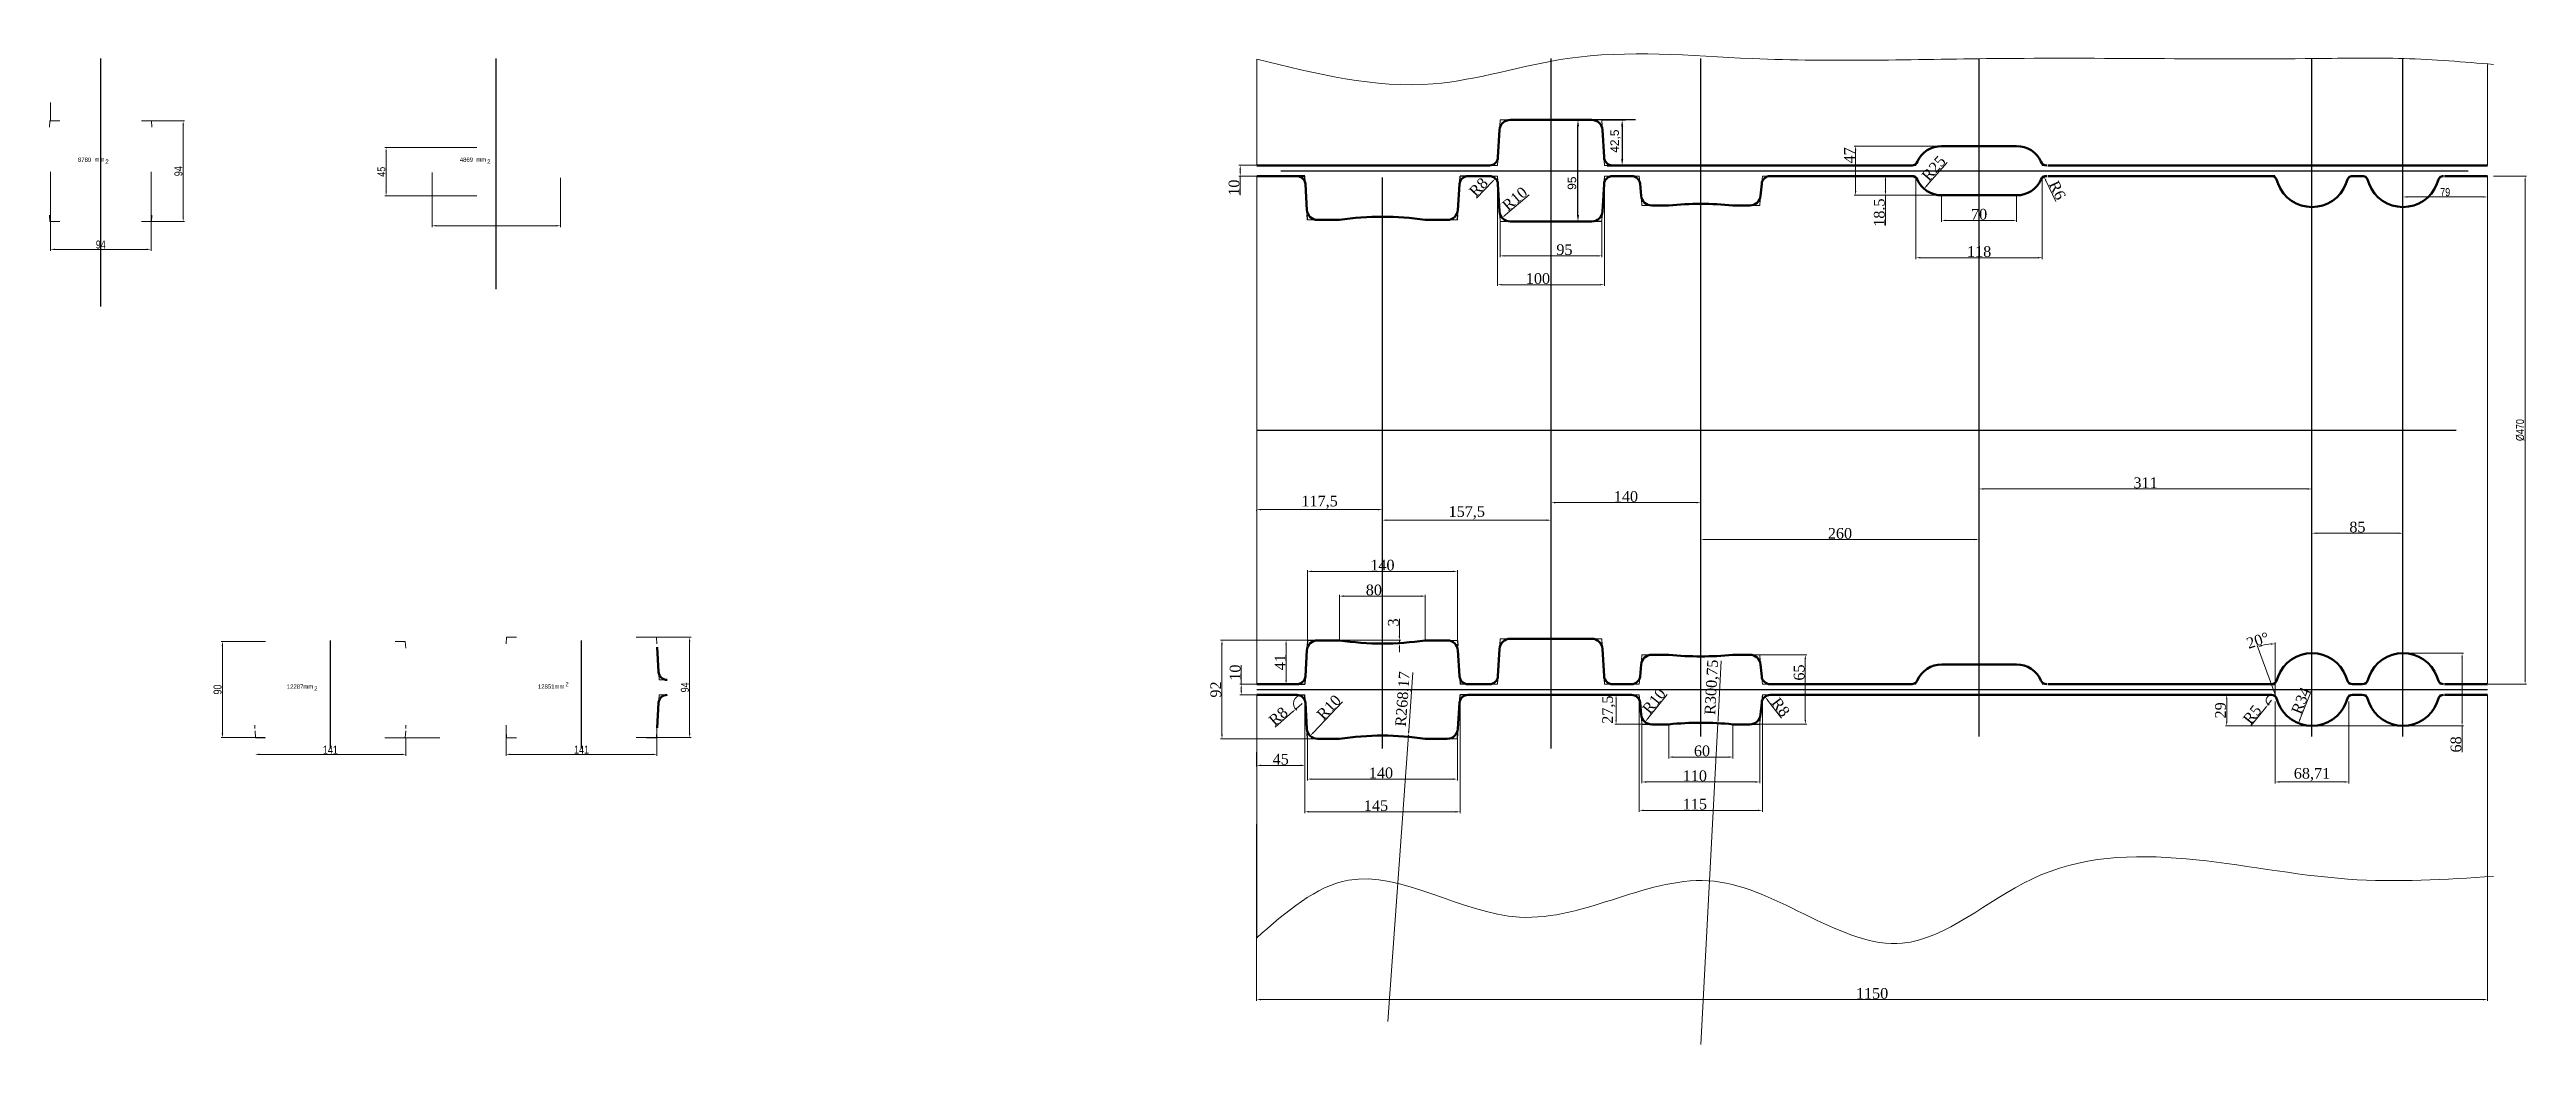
# Model space of a CAD drawing. Header units: millimetres. Extents: x -954 to 34898, y -2134 to 12006.
# Drawn here: x 27091 to 29405, y 8168 to 9098 of the extents above; entities that cross this region are included whole.
import ezdxf

# ---------------------------------------------------------------- set-up
doc = ezdxf.new("R2010")
doc.units = ezdxf.units.MM
doc.header["$LTSCALE"] = 3
for name, color, linetype, lineweight in [('контурная', 7, 'Continuous', 50), ('размерные', 7, 'Continuous', 25), ('тонкая', 7, 'Continuous', 20)]:
    doc.layers.add(name, color=color, linetype=linetype, lineweight=lineweight)
doc.layers.add('осевая', color=4, linetype='Continuous')
doc.styles.add('s1v4', font='arial.ttf', dxfattribs={"height": 4})
doc.styles.add('s2.5v4', font='times.ttf', dxfattribs={"height": 10})
doc.styles.add('s3v2.5', font='arial.ttf', dxfattribs={"width": 0.8, "height": 7.5})
doc.styles.get("Standard").update_dxf_attribs({"font": 'arial.ttf'})
doc.dimstyles.new('s2v4$0', dxfattribs={"dimtxt": 8, "dimasz": 6, "dimexe": 3, "dimexo": 0, "dimgap": 1.5, "dimtad": 1, "dimtxsty": 'Standard', "dimcen": 2.5, "dimadec": 0, "dimazin": 0, "dimtfac": 1, "dimtmove": 0, "dimatfit": 3, "dimfxl": 1, "dimarcsym": 0})
doc.dimstyles.new('s3v2.5', dxfattribs={"dimtxt": 7.5, "dimasz": 4, "dimexe": 1.25, "dimexo": 0.625, "dimtad": 1, "dimtxsty": 's3v2.5', "dimcen": 1.5, "dimclrd": 6, "dimclre": 256, "dimclrt": 1, "dimadec": 0, "dimazin": 0, "dimtfac": 1, "dimtmove": 0, "dimatfit": 3, "dimfxl": 1, "dimlwd": -1, "dimlwe": -1, "dimarcsym": 0})

msp = doc.modelspace()

# ---------------------------------------------------------------- texts
at = {"layer": 'тонкая', "style": 's1v4'}
for s, p in [('8780', (27117.284, 8992.648)), ('mm', (27132.809, 8992.711)), ('2', (27142.879, 8990.855)), ('4869', (27474.061, 8992.648)), ('mm', (27489.586, 8992.711)), ('2', (27499.656, 8990.855)), ('12287', (27312.43, 8500.153)), ('mm', (27327.956, 8500.216)), ('2', (27338.026, 8498.36)), ('12851', (27547.031, 8500.153)), ('mm', (27562.556, 8500.216)), ('2', (27572.626, 8502.36))]:
    msp.add_text(s, height=4, dxfattribs=at).set_placement(p)
at = {"layer": 'тонкая', "color": 1, "insert": (27353.167, 8443.151), "char_height": 7.5, "attachment_point": 5, "style": 's3v2.5'}
msp.add_mtext('141', dxfattribs=at)

# ---------------------------------------------------------------- blocks, each defined once
blk = doc.blocks.new('*D1280')
at = {"layer": 'Defpoints', "color": 0, "transparency": 16777216}
for p in [(27638.1, 8548.4), (27638.1, 8454.4), (27688.8, 8454.4)]:
    blk.add_point(p, dxfattribs=at)
at = {"layer": 'тонкая', "transparency": 16777216}
for p, q in [((27638.7, 8548.4), (27690.1, 8548.4)), ((27638.7, 8454.4), (27690.1, 8454.4))]:
    blk.add_line(p, q, dxfattribs=at)
at = {"layer": 'тонкая', "color": 6, "transparency": 16777216}
blk.add_line((27688.8, 8544.4), (27688.8, 8458.4), dxfattribs=at)
for points in [[(27688.2, 8544.4), (27689.5, 8544.4), (27688.8, 8548.4)], [(27688.2, 8458.4), (27689.5, 8458.4), (27688.8, 8454.4)]]:
    blk.add_solid(points, dxfattribs=at)
at = {"layer": 'тонкая', "color": 1, "transparency": 16777216, "insert": (27684.4, 8501.4), "char_height": 7.5, "attachment_point": 5, "rotation": 90, "style": 's3v2.5'}
blk.add_mtext('94', dxfattribs=at)
blk = doc.blocks.new('*D1281')
at = {"layer": 'Defpoints', "color": 0, "transparency": 16777216}
for p in [(27517.3, 8466.8), (27658.3, 8466.8), (27517.3, 8438.8)]:
    blk.add_point(p, dxfattribs=at)
at = {"layer": 'тонкая', "transparency": 16777216}
for p, q in [((27517.3, 8466.2), (27517.3, 8437.5)), ((27658.3, 8466.2), (27658.3, 8437.5))]:
    blk.add_line(p, q, dxfattribs=at)
at = {"layer": 'тонкая', "color": 6, "transparency": 16777216}
blk.add_line((27654.3, 8438.8), (27521.3, 8438.8), dxfattribs=at)
for points in [[(27521.3, 8439.4), (27521.3, 8438.1), (27517.3, 8438.8)], [(27654.3, 8439.4), (27654.3, 8438.1), (27658.3, 8438.8)]]:
    blk.add_solid(points, dxfattribs=at)
at = {"layer": 'тонкая', "color": 1, "transparency": 16777216, "insert": (27587.8, 8443.2), "char_height": 7.5, "attachment_point": 5, "style": 's3v2.5'}
blk.add_mtext('141', dxfattribs=at)
blk = doc.blocks.new('*D1282')
at = {"layer": 'Defpoints', "color": 0, "transparency": 16777216}
for p in [(27252.3, 8544.4), (27292.6, 8544.4), (27292.6, 8454.4)]:
    blk.add_point(p, dxfattribs=at)
at = {"layer": 'тонкая', "transparency": 16777216}
for p, q in [((27291.9, 8544.4), (27251, 8544.4)), ((27291.9, 8454.4), (27251, 8454.4))]:
    blk.add_line(p, q, dxfattribs=at)
at = {"layer": 'тонкая', "color": 6, "transparency": 16777216}
blk.add_line((27252.3, 8458.4), (27252.3, 8540.4), dxfattribs=at)
for points in [[(27251.6, 8540.4), (27253, 8540.4), (27252.3, 8544.4)], [(27251.6, 8458.4), (27253, 8458.4), (27252.3, 8454.4)]]:
    blk.add_solid(points, dxfattribs=at)
at = {"layer": 'тонкая', "color": 1, "transparency": 16777216, "insert": (27247.8, 8499.4), "char_height": 7.5, "attachment_point": 5, "rotation": 90, "style": 's3v2.5'}
blk.add_mtext('90', dxfattribs=at)
blk = doc.blocks.new('*D1283')
at = {"layer": 'Defpoints', "color": 0, "transparency": 16777216}
for p in [(27176.7, 9030.9), (27176.7, 8936.9), (27215.6, 8936.9)]:
    blk.add_point(p, dxfattribs=at)
at = {"layer": 'тонкая', "transparency": 16777216}
for p, q in [((27177.3, 9030.9), (27216.9, 9030.9)), ((27177.3, 8936.9), (27216.9, 8936.9))]:
    blk.add_line(p, q, dxfattribs=at)
at = {"layer": 'тонкая', "color": 6, "transparency": 16777216}
blk.add_line((27215.6, 9026.9), (27215.6, 8940.9), dxfattribs=at)
for points in [[(27215, 9026.9), (27216.3, 9026.9), (27215.6, 9030.9)], [(27215, 8940.9), (27216.3, 8940.9), (27215.6, 8936.9)]]:
    blk.add_solid(points, dxfattribs=at)
at = {"layer": 'тонкая', "color": 1, "transparency": 16777216, "insert": (27211.2, 8983.9), "char_height": 7.5, "attachment_point": 5, "rotation": 90, "style": 's3v2.5'}
blk.add_mtext('94', dxfattribs=at)
blk = doc.blocks.new('*D1284')
at = {"layer": 'Defpoints', "color": 0, "transparency": 16777216}
for p in [(27091.6, 8983.9), (27185.6, 8983.9), (27091.6, 8910.8)]:
    blk.add_point(p, dxfattribs=at)
at = {"layer": 'тонкая', "transparency": 16777216}
for p, q in [((27091.6, 8983.2), (27091.6, 8909.6)), ((27185.6, 8983.2), (27185.6, 8909.6))]:
    blk.add_line(p, q, dxfattribs=at)
at = {"layer": 'тонкая', "color": 6, "transparency": 16777216}
blk.add_line((27181.6, 8910.8), (27095.6, 8910.8), dxfattribs=at)
for points in [[(27095.6, 8911.5), (27095.6, 8910.2), (27091.6, 8910.8)], [(27181.6, 8911.5), (27181.6, 8910.2), (27185.6, 8910.8)]]:
    blk.add_solid(points, dxfattribs=at)
at = {"layer": 'тонкая', "color": 1, "transparency": 16777216, "insert": (27138.6, 8915.3), "char_height": 7.5, "attachment_point": 5, "style": 's3v2.5'}
blk.add_mtext('94', dxfattribs=at)
blk = doc.blocks.new('*D1288')
at = {"layer": 'Defpoints', "color": 0, "transparency": 16777216}
for p in [(27405.2, 9005.9), (27490.7, 9005.9), (27490.7, 8960.9)]:
    blk.add_point(p, dxfattribs=at)
at = {"layer": 'тонкая', "transparency": 16777216}
for p, q in [((27490.1, 9005.9), (27404, 9005.9)), ((27490.1, 8960.9), (27404, 8960.9))]:
    blk.add_line(p, q, dxfattribs=at)
at = {"layer": 'тонкая', "color": 6, "transparency": 16777216}
blk.add_line((27405.2, 8964.9), (27405.2, 9001.9), dxfattribs=at)
for points in [[(27404.6, 9001.9), (27405.9, 9001.9), (27405.2, 9005.9)], [(27404.6, 8964.9), (27405.9, 8964.9), (27405.2, 8960.9)]]:
    blk.add_solid(points, dxfattribs=at)
at = {"layer": 'тонкая', "color": 1, "transparency": 16777216, "insert": (27400.8, 8983.4), "char_height": 7.5, "attachment_point": 5, "rotation": 90, "style": 's3v2.5'}
blk.add_mtext('45', dxfattribs=at)
blk = doc.blocks.new('*D1255')
at = {"layer": 'Defpoints', "color": 0, "transparency": 16777216}
for p in [(28266.1, 8454.4), (28406.1, 8454.4), (28266.1, 8415.7)]:
    blk.add_point(p, dxfattribs=at)
at = {"layer": 'тонкая', "transparency": 16777216}
for p, q in [((28266.1, 8453.7), (28266.1, 8414.4)), ((28406.1, 8453.7), (28406.1, 8414.4))]:
    blk.add_line(p, q, dxfattribs=at)
at = {"layer": 'тонкая', "color": 6, "transparency": 16777216}
blk.add_line((28402.1, 8415.7), (28270.1, 8415.7), dxfattribs=at)
for points in [[(28270.1, 8416.3), (28270.1, 8415), (28266.1, 8415.7)], [(28402.1, 8416.3), (28402.1, 8415), (28406.1, 8415.7)]]:
    blk.add_solid(points, dxfattribs=at)
at = {"layer": 'тонкая', "color": 1, "transparency": 16777216, "insert": (28334.7, 8421.4), "char_height": 10, "attachment_point": 5, "style": 's2.5v4'}
blk.add_mtext('140', dxfattribs=at)
blk = doc.blocks.new('*D1256')
at = {"layer": 'Defpoints', "color": 0, "transparency": 16777216}
for p in [(28263.6, 8494.4), (28408.6, 8494.4), (28408.6, 8385.1)]:
    blk.add_point(p, dxfattribs=at)
at = {"layer": 'тонкая', "transparency": 16777216}
for p, q in [((28263.6, 8493.7), (28263.6, 8383.9)), ((28408.6, 8493.7), (28408.6, 8383.9))]:
    blk.add_line(p, q, dxfattribs=at)
at = {"layer": 'тонкая', "color": 6, "transparency": 16777216}
blk.add_line((28267.6, 8385.1), (28404.6, 8385.1), dxfattribs=at)
for points in [[(28267.6, 8385.8), (28267.6, 8384.4), (28263.6, 8385.1)], [(28404.6, 8385.8), (28404.6, 8384.4), (28408.6, 8385.1)]]:
    blk.add_solid(points, dxfattribs=at)
at = {"layer": 'тонкая', "color": 1, "transparency": 16777216, "insert": (28330.1, 8390.8), "char_height": 10, "attachment_point": 5, "style": 's2.5v4'}
blk.add_mtext('145', dxfattribs=at)
blk = doc.blocks.new('*D1257')
at = {"layer": 'Defpoints', "color": 0, "transparency": 16777216}
for p in [(28360.4, 8456.7), (28341.1, 8189.2)]:
    blk.add_point(p, dxfattribs=at)
at = {"layer": 'тонкая', "color": 6, "transparency": 16777216}
for p, q in [((28364.6, 8515.3), (28360.7, 8460.7)), ((28341.1, 8189.2), (28360.4, 8456.7))]:
    blk.add_line(p, q, dxfattribs=at)
blk.add_solid([(28360, 8460.7), (28361.4, 8460.6), (28360.4, 8456.7)], dxfattribs=at)
at = {"layer": 'тонкая', "color": 1, "transparency": 16777216, "insert": (28356, 8490.5), "char_height": 10, "attachment_point": 5, "rotation": 85.8761, "style": 's2.5v4'}
blk.add_mtext('R268,17', dxfattribs=at)
blk = doc.blocks.new('*D1258')
at = {"layer": 'Defpoints', "color": 0, "transparency": 16777216}
for p in [(28296.1, 8586.7), (28296.1, 8545.4), (28376.1, 8545.4)]:
    blk.add_point(p, dxfattribs=at)
at = {"layer": 'тонкая', "transparency": 16777216}
for p, q in [((28296.1, 8546), (28296.1, 8588)), ((28376.1, 8546), (28376.1, 8588))]:
    blk.add_line(p, q, dxfattribs=at)
at = {"layer": 'тонкая', "color": 6, "transparency": 16777216}
blk.add_line((28372.1, 8586.7), (28300.1, 8586.7), dxfattribs=at)
for points in [[(28300.1, 8587.4), (28300.1, 8586), (28296.1, 8586.7)], [(28372.1, 8587.4), (28372.1, 8586), (28376.1, 8586.7)]]:
    blk.add_solid(points, dxfattribs=at)
at = {"layer": 'тонкая', "color": 1, "transparency": 16777216, "insert": (28328.1, 8592.4), "char_height": 10, "attachment_point": 5, "style": 's2.5v4'}
blk.add_mtext('80', dxfattribs=at)
blk = doc.blocks.new('*D1259')
at = {"layer": 'Defpoints', "color": 0, "transparency": 16777216}
for p in [(28296.1, 8545.4), (28336.1, 8542.4), (28352, 8542.4)]:
    blk.add_point(p, dxfattribs=at)
at = {"layer": 'тонкая', "color": 6, "transparency": 16777216}
for p, q in [((28352, 8549.4), (28352, 8565.5)), ((28352, 8542.4), (28352, 8545.4)), ((28352, 8538.4), (28352, 8534.4))]:
    blk.add_line(p, q, dxfattribs=at)
at = {"layer": 'тонкая', "transparency": 16777216}
for p, q in [((28296.7, 8545.4), (28353.3, 8545.4)), ((28336.7, 8542.4), (28353.3, 8542.4))]:
    blk.add_line(p, q, dxfattribs=at)
at = {"layer": 'тонкая', "color": 6, "transparency": 16777216}
for points in [[(28351.3, 8549.4), (28352.7, 8549.4), (28352, 8545.4)], [(28351.3, 8538.4), (28352.7, 8538.4), (28352, 8542.4)]]:
    blk.add_solid(points, dxfattribs=at)
at = {"layer": 'тонкая', "color": 1, "transparency": 16777216, "insert": (28346.3, 8562.1), "char_height": 10, "attachment_point": 5, "rotation": 90, "style": 's2.5v4'}
blk.add_mtext('3', dxfattribs=at)
blk = doc.blocks.new('*D1260')
at = {"layer": 'Defpoints', "color": 0, "transparency": 16777216}
for p in [(28255.1, 8481.1), (28261.1, 8486.4)]:
    blk.add_point(p, dxfattribs=at)
at = {"layer": 'тонкая', "color": 6, "transparency": 16777216}
for p, q in [((28236, 8464.3), (28252.1, 8478.4)), ((28261.1, 8486.4), (28255.1, 8481.1))]:
    blk.add_line(p, q, dxfattribs=at)
at = {"layer": 'тонкая', "transparency": 16777216}
blk.add_arc((28261.1, 8486.4), 8, 94.4762, 230.2486, dxfattribs=at)
at = {"layer": 'тонкая', "color": 6, "transparency": 16777216}
blk.add_solid([(28251.6, 8478.9), (28252.5, 8477.9), (28255.1, 8481.1)], dxfattribs=at)
at = {"layer": 'тонкая', "color": 1, "transparency": 16777216, "insert": (28238.8, 8474.4), "char_height": 10, "attachment_point": 5, "rotation": 41.2961, "style": 's2.5v4'}
blk.add_mtext('R8', dxfattribs=at)
blk = doc.blocks.new('*D1261')
at = {"layer": 'Defpoints', "color": 0, "transparency": 16777216}
for p in [(28204.2, 8504.4), (28228.8, 8504.4), (28228.8, 8494.4)]:
    blk.add_point(p, dxfattribs=at)
at = {"layer": 'тонкая', "color": 6, "transparency": 16777216}
for p, q in [((28204.2, 8504.4), (28204.2, 8522.1)), ((28204.2, 8498.4), (28204.2, 8500.4))]:
    blk.add_line(p, q, dxfattribs=at)
at = {"layer": 'тонкая', "transparency": 16777216}
for p, q in [((28228.2, 8504.4), (28203, 8504.4)), ((28228.2, 8494.4), (28203, 8494.4))]:
    blk.add_line(p, q, dxfattribs=at)
at = {"layer": 'тонкая', "color": 6, "transparency": 16777216}
for points in [[(28203.5, 8500.4), (28204.9, 8500.4), (28204.2, 8504.4)], [(28203.5, 8498.4), (28204.9, 8498.4), (28204.2, 8494.4)]]:
    blk.add_solid(points, dxfattribs=at)
at = {"layer": 'тонкая', "color": 1, "transparency": 16777216, "insert": (28198.5, 8515.2), "char_height": 10, "attachment_point": 5, "rotation": 90, "style": 's2.5v4'}
blk.add_mtext('10', dxfattribs=at)
blk = doc.blocks.new('*D1262')
at = {"layer": 'Defpoints', "color": 0, "transparency": 16777216}
for p in [(28446.1, 8936.9), (28541.1, 8936.9), (28446.1, 8904.8)]:
    blk.add_point(p, dxfattribs=at)
at = {"layer": 'тонкая', "transparency": 16777216}
for p, q in [((28446.1, 8936.2), (28446.1, 8903.5)), ((28541.1, 8936.2), (28541.1, 8903.5))]:
    blk.add_line(p, q, dxfattribs=at)
at = {"layer": 'тонкая', "color": 6, "transparency": 16777216}
blk.add_line((28537.1, 8904.8), (28450.1, 8904.8), dxfattribs=at)
for points in [[(28450.1, 8905.4), (28450.1, 8904.1), (28446.1, 8904.8)], [(28537.1, 8905.4), (28537.1, 8904.1), (28541.1, 8904.8)]]:
    blk.add_solid(points, dxfattribs=at)
at = {"layer": 'тонкая', "color": 1, "transparency": 16777216, "insert": (28506.2, 8910.5), "char_height": 10, "attachment_point": 5, "style": 's2.5v4'}
blk.add_mtext('95', dxfattribs=at)
blk = doc.blocks.new('*D1263')
at = {"layer": 'Defpoints', "color": 0, "transparency": 16777216}
for p in [(28443.6, 8979.4), (28543.6, 8979.4), (28443.6, 8877.8)]:
    blk.add_point(p, dxfattribs=at)
at = {"layer": 'тонкая', "transparency": 16777216}
for p, q in [((28443.6, 8978.7), (28443.6, 8876.6)), ((28543.6, 8978.7), (28543.6, 8876.6))]:
    blk.add_line(p, q, dxfattribs=at)
at = {"layer": 'тонкая', "color": 6, "transparency": 16777216}
blk.add_line((28539.6, 8877.8), (28447.6, 8877.8), dxfattribs=at)
for points in [[(28447.6, 8878.5), (28447.6, 8877.2), (28443.6, 8877.8)], [(28539.6, 8878.5), (28539.6, 8877.2), (28543.6, 8877.8)]]:
    blk.add_solid(points, dxfattribs=at)
at = {"layer": 'тонкая', "color": 1, "transparency": 16777216, "insert": (28481.4, 8883.5), "char_height": 10, "attachment_point": 5, "style": 's2.5v4'}
blk.add_mtext('100', dxfattribs=at)
blk = doc.blocks.new('*D1264')
at = {"layer": 'Defpoints', "color": 0, "transparency": 16777216}
for p in [(28448, 8940.4), (28455.5, 8946.9)]:
    blk.add_point(p, dxfattribs=at)
at = {"layer": 'тонкая', "color": 6, "transparency": 16777216}
blk.add_line((28473.1, 8961.9), (28451, 8943), dxfattribs=at)
blk.add_solid([(28450.6, 8943.5), (28451.4, 8942.4), (28448, 8940.4)], dxfattribs=at)
at = {"layer": 'тонкая', "color": 1, "transparency": 16777216, "insert": (28459.8, 8958.1), "char_height": 10, "attachment_point": 5, "rotation": 40.577, "style": 's2.5v4'}
blk.add_mtext('R10', dxfattribs=at)
blk = doc.blocks.new('*D1265')
at = {"layer": 'Defpoints', "color": 0, "transparency": 16777216}
for p in [(28436.1, 8971.4), (28441.6, 8977.1)]:
    blk.add_point(p, dxfattribs=at)
at = {"layer": 'тонкая', "color": 6, "transparency": 16777216}
blk.add_line((28424.1, 8958.8), (28438.8, 8974.2), dxfattribs=at)
blk.add_solid([(28438.4, 8974.7), (28439.3, 8973.8), (28441.6, 8977.1)], dxfattribs=at)
at = {"layer": 'тонкая', "color": 1, "transparency": 16777216, "insert": (28425.9, 8969), "char_height": 10, "attachment_point": 5, "rotation": 46.291, "style": 's2.5v4'}
blk.add_mtext('R8', dxfattribs=at)
blk = doc.blocks.new('*D1266')
at = {"layer": 'Defpoints', "color": 0, "transparency": 16777216}
for p in [(28578.6, 8466.9), (28688.6, 8466.9), (28578.6, 8413)]:
    blk.add_point(p, dxfattribs=at)
at = {"layer": 'тонкая', "transparency": 16777216}
for p, q in [((28578.6, 8466.2), (28578.6, 8411.8)), ((28688.6, 8466.2), (28688.6, 8411.8))]:
    blk.add_line(p, q, dxfattribs=at)
at = {"layer": 'тонкая', "color": 6, "transparency": 16777216}
blk.add_line((28684.6, 8413), (28582.6, 8413), dxfattribs=at)
for points in [[(28582.6, 8413.7), (28582.6, 8412.3), (28578.6, 8413)], [(28684.6, 8413.7), (28684.6, 8412.3), (28688.6, 8413)]]:
    blk.add_solid(points, dxfattribs=at)
at = {"layer": 'тонкая', "color": 1, "transparency": 16777216, "insert": (28628, 8418.7), "char_height": 10, "attachment_point": 5, "style": 's2.5v4'}
blk.add_mtext('110', dxfattribs=at)
blk = doc.blocks.new('*D1267')
at = {"layer": 'Defpoints', "color": 0, "transparency": 16777216}
for p in [(28576.1, 8494.4), (28691.1, 8494.4), (28691.1, 8386.4)]:
    blk.add_point(p, dxfattribs=at)
at = {"layer": 'тонкая', "transparency": 16777216}
for p, q in [((28576.1, 8493.7), (28576.1, 8385.2)), ((28691.1, 8493.7), (28691.1, 8385.2))]:
    blk.add_line(p, q, dxfattribs=at)
at = {"layer": 'тонкая', "color": 6, "transparency": 16777216}
blk.add_line((28580.1, 8386.4), (28687.1, 8386.4), dxfattribs=at)
for points in [[(28580.1, 8387.1), (28580.1, 8385.8), (28576.1, 8386.4)], [(28687.1, 8387.1), (28687.1, 8385.8), (28691.1, 8386.4)]]:
    blk.add_solid(points, dxfattribs=at)
at = {"layer": 'тонкая', "color": 1, "transparency": 16777216, "insert": (28628, 8392.2), "char_height": 10, "attachment_point": 5, "style": 's2.5v4'}
blk.add_mtext('115', dxfattribs=at)
blk = doc.blocks.new('*D1268')
at = {"layer": 'Defpoints', "color": 0, "transparency": 16777216}
for p in [(28554.4, 8494.4), (28563.9, 8494.4), (28589.6, 8466.9)]:
    blk.add_point(p, dxfattribs=at)
at = {"layer": 'тонкая', "transparency": 16777216}
for p, q in [((28563.3, 8494.4), (28553.2, 8494.4)), ((28588.9, 8466.9), (28553.2, 8466.9))]:
    blk.add_line(p, q, dxfattribs=at)
at = {"layer": 'тонкая', "color": 6, "transparency": 16777216}
blk.add_line((28554.4, 8470.9), (28554.4, 8490.4), dxfattribs=at)
for points in [[(28553.8, 8490.4), (28555.1, 8490.4), (28554.4, 8494.4)], [(28553.8, 8470.9), (28555.1, 8470.9), (28554.4, 8466.9)]]:
    blk.add_solid(points, dxfattribs=at)
at = {"layer": 'тонкая', "color": 1, "transparency": 16777216, "insert": (28547.6, 8480.6), "char_height": 10, "attachment_point": 5, "rotation": 90, "style": 's2.5v4'}
blk.add_mtext('27,5', dxfattribs=at)
blk = doc.blocks.new('*D1269')
at = {"layer": 'Defpoints', "color": 0, "transparency": 16777216}
for p in [(28587.8, 8476.9), (28581.5, 8469.1)]:
    blk.add_point(p, dxfattribs=at)
at = {"layer": 'тонкая', "color": 6, "transparency": 16777216}
blk.add_line((28602.2, 8494.8), (28584, 8472.2), dxfattribs=at)
blk.add_solid([(28583.5, 8472.6), (28584.5, 8471.8), (28581.5, 8469.1)], dxfattribs=at)
at = {"layer": 'тонкая', "color": 1, "transparency": 16777216, "insert": (28589.9, 8488.6), "char_height": 10, "attachment_point": 5, "rotation": 51.1559, "style": 's2.5v4'}
blk.add_mtext('R10', dxfattribs=at)
blk = doc.blocks.new('*D1270')
at = {"layer": 'Defpoints', "color": 0, "transparency": 16777216}
for p in [(28693.6, 8492.7), (28698.4, 8486.4)]:
    blk.add_point(p, dxfattribs=at)
at = {"layer": 'тонкая', "color": 6, "transparency": 16777216}
blk.add_line((28708.9, 8472.5), (28696, 8489.5), dxfattribs=at)
blk.add_solid([(28696.5, 8489.9), (28695.5, 8489.1), (28693.6, 8492.7)], dxfattribs=at)
at = {"layer": 'тонкая', "color": 1, "transparency": 16777216, "insert": (28708.2, 8482.9), "char_height": 10, "attachment_point": 5, "rotation": 307.2303, "style": 's2.5v4'}
blk.add_mtext('R8', dxfattribs=at)
blk = doc.blocks.new('*D1271')
at = {"layer": 'Defpoints', "color": 0, "transparency": 16777216}
for p in [(28649.6, 8467.9), (28633.6, 8167.6)]:
    blk.add_point(p, dxfattribs=at)
at = {"layer": 'тонкая', "color": 6, "transparency": 16777216}
for p, q in [((28652.7, 8526.3), (28649.8, 8471.9)), ((28633.6, 8167.6), (28649.6, 8467.9))]:
    blk.add_line(p, q, dxfattribs=at)
blk.add_solid([(28649.1, 8472), (28650.4, 8471.9), (28649.6, 8467.9)], dxfattribs=at)
at = {"layer": 'тонкая', "color": 1, "transparency": 16777216, "insert": (28644.5, 8501.5), "char_height": 10, "attachment_point": 5, "rotation": 86.9617, "style": 's2.5v4'}
blk.add_mtext('R300,75', dxfattribs=at)
blk = doc.blocks.new('*D1272')
at = {"layer": 'Defpoints', "color": 0, "transparency": 16777216}
for p in [(28603.6, 8466.9), (28663.6, 8466.9), (28663.6, 8436.3)]:
    blk.add_point(p, dxfattribs=at)
at = {"layer": 'тонкая', "transparency": 16777216}
for p, q in [((28603.6, 8466.2), (28603.6, 8435)), ((28663.6, 8466.2), (28663.6, 8435))]:
    blk.add_line(p, q, dxfattribs=at)
at = {"layer": 'тонкая', "color": 6, "transparency": 16777216}
blk.add_line((28607.6, 8436.3), (28659.6, 8436.3), dxfattribs=at)
for points in [[(28607.6, 8436.9), (28607.6, 8435.6), (28603.6, 8436.3)], [(28659.6, 8436.9), (28659.6, 8435.6), (28663.6, 8436.3)]]:
    blk.add_solid(points, dxfattribs=at)
at = {"layer": 'тонкая', "color": 1, "transparency": 16777216, "insert": (28634.7, 8442), "char_height": 10, "attachment_point": 5, "style": 's2.5v4'}
blk.add_mtext('60', dxfattribs=at)
blk = doc.blocks.new('*D1273')
at = {"layer": 'Defpoints', "color": 0, "transparency": 16777216}
for p in [(28806.1, 8979.4), (28816.7, 8979.4), (28858.6, 8961.4)]:
    blk.add_point(p, dxfattribs=at)
at = {"layer": 'тонкая', "transparency": 16777216}
for p, q in [((28816.1, 8979.4), (28804.9, 8979.4)), ((28858, 8961.4), (28804.9, 8961.4))]:
    blk.add_line(p, q, dxfattribs=at)
at = {"layer": 'тонкая', "color": 6, "transparency": 16777216}
for p, q in [((28806.1, 8975.4), (28806.1, 8965.4)), ((28806.1, 8961.4), (28806.1, 8933))]:
    blk.add_line(p, q, dxfattribs=at)
for points in [[(28805.4, 8975.4), (28806.8, 8975.4), (28806.1, 8979.4)], [(28805.4, 8965.4), (28806.8, 8965.4), (28806.1, 8961.4)]]:
    blk.add_solid(points, dxfattribs=at)
at = {"layer": 'тонкая', "color": 1, "transparency": 16777216, "insert": (28800.4, 8945.2), "char_height": 10, "attachment_point": 5, "rotation": 90, "style": 's2.5v4'}
blk.add_mtext('18.5', dxfattribs=at)
blk = doc.blocks.new('*D1274')
at = {"layer": 'Defpoints', "color": 0, "transparency": 16777216}
for p in [(28858.6, 8961.4), (28928.6, 8961.4), (28858.6, 8937.9)]:
    blk.add_point(p, dxfattribs=at)
at = {"layer": 'тонкая', "transparency": 16777216}
for p, q in [((28858.6, 8960.7), (28858.6, 8936.6)), ((28928.6, 8960.7), (28928.6, 8936.6))]:
    blk.add_line(p, q, dxfattribs=at)
at = {"layer": 'тонкая', "color": 6, "transparency": 16777216}
blk.add_line((28924.6, 8937.9), (28862.6, 8937.9), dxfattribs=at)
for points in [[(28862.6, 8938.5), (28862.6, 8937.2), (28858.6, 8937.9)], [(28924.6, 8938.5), (28924.6, 8937.2), (28928.6, 8937.9)]]:
    blk.add_solid(points, dxfattribs=at)
at = {"layer": 'тонкая', "color": 1, "transparency": 16777216, "insert": (28893.6, 8943.6), "char_height": 10, "attachment_point": 5, "style": 's2.5v4'}
blk.add_mtext('70', dxfattribs=at)
blk = doc.blocks.new('*D1275')
at = {"layer": 'Defpoints', "color": 0, "transparency": 16777216}
for p in [(28834.6, 8979.4), (28952.6, 8979.4), (28834.6, 8903)]:
    blk.add_point(p, dxfattribs=at)
at = {"layer": 'тонкая', "transparency": 16777216}
for p, q in [((28834.6, 8978.7), (28834.6, 8901.8)), ((28952.6, 8978.7), (28952.6, 8901.8))]:
    blk.add_line(p, q, dxfattribs=at)
at = {"layer": 'тонкая', "color": 6, "transparency": 16777216}
blk.add_line((28948.6, 8903), (28838.6, 8903), dxfattribs=at)
for points in [[(28838.6, 8903.7), (28838.6, 8902.4), (28834.6, 8903)], [(28948.6, 8903.7), (28948.6, 8902.4), (28952.6, 8903)]]:
    blk.add_solid(points, dxfattribs=at)
at = {"layer": 'тонкая', "color": 1, "transparency": 16777216, "insert": (28893.6, 8908.7), "char_height": 10, "attachment_point": 5, "style": 's2.5v4'}
blk.add_mtext('118', dxfattribs=at)
blk = doc.blocks.new('*D1276')
at = {"layer": 'Defpoints', "color": 0, "transparency": 16777216}
for p in [(28954.2, 8978.8), (28956.9, 8973.4)]:
    blk.add_point(p, dxfattribs=at)
at = {"layer": 'тонкая', "color": 6, "transparency": 16777216}
blk.add_line((28965.4, 8955.7), (28956, 8975.2), dxfattribs=at)
blk.add_solid([(28956.6, 8975.4), (28955.4, 8974.9), (28954.2, 8978.8)], dxfattribs=at)
at = {"layer": 'тонкая', "color": 1, "transparency": 16777216, "insert": (28966.7, 8966.1), "char_height": 10, "attachment_point": 5, "rotation": 295.8941, "style": 's2.5v4'}
blk.add_mtext('R6', dxfattribs=at)
blk = doc.blocks.new('*D1277')
at = {"layer": 'Defpoints', "color": 0, "transparency": 16777216}
for p in [(29117.5, 8494.4), (29124.9, 8494.4), (29289.6, 8465.4)]:
    blk.add_point(p, dxfattribs=at)
at = {"layer": 'тонкая', "transparency": 16777216}
for p, q in [((29118.1, 8494.4), (29126.2, 8494.4)), ((29289, 8465.4), (29123.7, 8465.4))]:
    blk.add_line(p, q, dxfattribs=at)
at = {"layer": 'тонкая', "color": 6, "transparency": 16777216}
blk.add_line((29124.9, 8469.4), (29124.9, 8490.4), dxfattribs=at)
for points in [[(29124.3, 8490.4), (29125.6, 8490.4), (29124.9, 8494.4)], [(29124.3, 8469.4), (29125.6, 8469.4), (29124.9, 8465.4)]]:
    blk.add_solid(points, dxfattribs=at)
at = {"layer": 'тонкая', "color": 1, "transparency": 16777216, "insert": (29119.2, 8479.9), "char_height": 10, "attachment_point": 5, "rotation": 90, "style": 's2.5v4'}
blk.add_mtext('29', dxfattribs=at)
blk = doc.blocks.new('*D1278')
at = {"layer": 'Defpoints', "color": 0, "transparency": 16777216}
for p in [(28218.6, 8667.6), (28336.1, 8667.6), (28336.1, 8667.6)]:
    blk.add_point(p, dxfattribs=at)
at = {"layer": 'тонкая', "transparency": 16777216}
for p, q in [((28218.6, 8666.9), (28218.6, 8666.3)), ((28336.1, 8666.9), (28336.1, 8666.3))]:
    blk.add_line(p, q, dxfattribs=at)
at = {"layer": 'тонкая', "color": 6, "transparency": 16777216}
blk.add_line((28222.6, 8667.6), (28332.1, 8667.6), dxfattribs=at)
for points in [[(28222.6, 8668.2), (28222.6, 8666.9), (28218.6, 8667.6)], [(28332.1, 8668.2), (28332.1, 8666.9), (28336.1, 8667.6)]]:
    blk.add_solid(points, dxfattribs=at)
at = {"layer": 'тонкая', "color": 1, "transparency": 16777216, "insert": (28277.4, 8674.4), "char_height": 10, "attachment_point": 5, "style": 's2.5v4'}
blk.add_mtext('117,5', dxfattribs=at)
blk = doc.blocks.new('*D1279')
at = {"layer": 'Defpoints', "color": 0, "transparency": 16777216}
for p in [(28336.1, 8657.7), (28493.6, 8657.7), (28493.6, 8657.7)]:
    blk.add_point(p, dxfattribs=at)
at = {"layer": 'тонкая', "transparency": 16777216}
for p, q in [((28336.1, 8657.1), (28336.1, 8656.5)), ((28493.6, 8657.1), (28493.6, 8656.5))]:
    blk.add_line(p, q, dxfattribs=at)
at = {"layer": 'тонкая', "color": 6, "transparency": 16777216}
blk.add_line((28340.1, 8657.7), (28489.6, 8657.7), dxfattribs=at)
for points in [[(28340.1, 8658.4), (28340.1, 8657), (28336.1, 8657.7)], [(28489.6, 8658.4), (28489.6, 8657), (28493.6, 8657.7)]]:
    blk.add_solid(points, dxfattribs=at)
at = {"layer": 'тонкая', "color": 1, "transparency": 16777216, "insert": (28414.9, 8664.6), "char_height": 10, "attachment_point": 5, "style": 's2.5v4'}
blk.add_mtext('157,5', dxfattribs=at)
blk = doc.blocks.new('*D1285')
at = {"layer": 'Defpoints', "color": 0, "transparency": 16777216}
for p in [(28676.8, 8531.9), (28731.2, 8531.9), (28676.8, 8466.9)]:
    blk.add_point(p, dxfattribs=at)
at = {"layer": 'тонкая', "transparency": 16777216}
for p, q in [((28677.4, 8531.9), (28732.5, 8531.9)), ((28677.4, 8466.9), (28732.5, 8466.9))]:
    blk.add_line(p, q, dxfattribs=at)
at = {"layer": 'тонкая', "color": 6, "transparency": 16777216}
blk.add_line((28731.2, 8470.9), (28731.2, 8527.9), dxfattribs=at)
for points in [[(28730.6, 8527.9), (28731.9, 8527.9), (28731.2, 8531.9)], [(28730.6, 8470.9), (28731.9, 8470.9), (28731.2, 8466.9)]]:
    blk.add_solid(points, dxfattribs=at)
at = {"layer": 'тонкая', "color": 1, "transparency": 16777216, "insert": (28725.5, 8515.3), "char_height": 10, "attachment_point": 5, "rotation": 90, "style": 's2.5v4'}
blk.add_mtext('65', dxfattribs=at)
blk = doc.blocks.new('*D1286')
at = {"layer": 'Defpoints', "color": 0, "transparency": 16777216}
for p in [(28778.2, 9007.4), (28880.7, 9007.4), (28867.7, 8961.4)]:
    blk.add_point(p, dxfattribs=at)
at = {"layer": 'тонкая', "transparency": 16777216}
for p, q in [((28880.1, 9007.4), (28777, 9007.4)), ((28867.1, 8961.4), (28777, 8961.4))]:
    blk.add_line(p, q, dxfattribs=at)
at = {"layer": 'тонкая', "color": 6, "transparency": 16777216}
blk.add_line((28778.2, 8965.4), (28778.2, 9003.4), dxfattribs=at)
for points in [[(28777.5, 9003.4), (28778.9, 9003.4), (28778.2, 9007.4)], [(28777.5, 8965.4), (28778.9, 8965.4), (28778.2, 8961.4)]]:
    blk.add_solid(points, dxfattribs=at)
at = {"layer": 'тонкая', "color": 1, "transparency": 16777216, "insert": (28772.5, 8998.7), "char_height": 10, "attachment_point": 5, "rotation": 90, "style": 's2.5v4'}
blk.add_mtext('47', dxfattribs=at)
blk = doc.blocks.new('*D1290')
at = {"layer": 'Defpoints', "color": 0, "transparency": 16777216}
for p in [(28218.6, 8441.5), (28218.6, 8428.5), (28263.6, 8428.5)]:
    blk.add_point(p, dxfattribs=at)
at = {"layer": 'тонкая', "transparency": 16777216}
for p, q in [((28218.6, 8440.9), (28218.6, 8427.3)), ((28263.6, 8429.1), (28263.6, 8429.8))]:
    blk.add_line(p, q, dxfattribs=at)
at = {"layer": 'тонкая', "color": 6, "transparency": 16777216}
blk.add_line((28259.6, 8428.5), (28222.6, 8428.5), dxfattribs=at)
for points in [[(28222.6, 8429.2), (28222.6, 8427.8), (28218.6, 8428.5)], [(28259.6, 8429.2), (28259.6, 8427.8), (28263.6, 8428.5)]]:
    blk.add_solid(points, dxfattribs=at)
at = {"layer": 'тонкая', "color": 1, "transparency": 16777216, "insert": (28241.1, 8434.2), "char_height": 10, "attachment_point": 5, "style": 's2.5v4'}
blk.add_mtext('45', dxfattribs=at)
blk = doc.blocks.new('*D1292')
at = {"layer": 'Defpoints', "color": 0, "transparency": 16777216}
for p in [(29204.6, 8499.4), (29191.9, 8467.8)]:
    blk.add_point(p, dxfattribs=at)
at = {"layer": 'тонкая', "color": 6, "transparency": 16777216}
blk.add_line((29204.3, 8498.5), (29193.4, 8471.5), dxfattribs=at)
blk.add_solid([(29192.8, 8471.8), (29194.1, 8471.3), (29191.9, 8467.8)], dxfattribs=at)
at = {"layer": 'тонкая', "color": 1, "transparency": 16777216, "insert": (29194.3, 8489), "char_height": 10, "attachment_point": 5, "rotation": 68.1237, "style": 's2.5v4'}
blk.add_mtext('R34', dxfattribs=at)
blk = doc.blocks.new('*D1293')
at = {"layer": 'Defpoints', "color": 0, "transparency": 16777216}
for p in [(29164.7, 8541.8), (29170.3, 8494.4), (29170.3, 8488.8), (29171.5, 8491.1), (29172.9, 8487)]:
    blk.add_point(p, dxfattribs=at)
at = {"layer": 'тонкая', "transparency": 16777216}
for p, q in [((29170.1, 8494.9), (29153.5, 8540.4)), ((29170.3, 8495), (29170.3, 8543.4))]:
    blk.add_line(p, q, dxfattribs=at)
at = {"layer": 'тонкая', "color": 6, "transparency": 16777216}
blk.add_arc((29170.3, 8494.4), 47.8, 94.7978, 105.2022, dxfattribs=at)
for points in [[(29157.9, 8539.8), (29157.5, 8541.1), (29153.9, 8539.3)], [(29166.2, 8542.6), (29166.3, 8541.3), (29170.3, 8542.1)]]:
    blk.add_solid(points, dxfattribs=at)
at = {"layer": 'тонкая', "color": 1, "transparency": 16777216, "insert": (29153.9, 8545.3), "char_height": 10, "attachment_point": 5, "rotation": 17.8627, "style": 's2.5v4'}
blk.add_mtext('20°', dxfattribs=at)
blk = doc.blocks.new('*D1294')
at = {"layer": 'Defpoints', "color": 0, "transparency": 16777216}
for p in [(29163.6, 8485.4), (29166.8, 8489.4)]:
    blk.add_point(p, dxfattribs=at)
at = {"layer": 'тонкая', "color": 6, "transparency": 16777216}
for p, q in [((29147.9, 8465.7), (29161.2, 8482.3)), ((29166.8, 8489.4), (29163.6, 8485.4))]:
    blk.add_line(p, q, dxfattribs=at)
at = {"layer": 'тонкая', "transparency": 16777216}
blk.add_arc((29166.8, 8489.4), 5, 97.162, 245.7573, dxfattribs=at)
at = {"layer": 'тонкая', "color": 6, "transparency": 16777216}
blk.add_solid([(29160.6, 8482.7), (29161.7, 8481.9), (29163.6, 8485.4)], dxfattribs=at)
at = {"layer": 'тонкая', "color": 1, "transparency": 16777216, "insert": (29148.8, 8476), "char_height": 10, "attachment_point": 5, "rotation": 51.4334, "style": 's2.5v4'}
blk.add_mtext('R5', dxfattribs=at)
blk = doc.blocks.new('*D1291')
at = {"layer": 'Defpoints', "color": 0, "transparency": 16777216}
for p in [(29170.3, 8488.8), (29239, 8488.8), (29239, 8413)]:
    blk.add_point(p, dxfattribs=at)
at = {"layer": 'тонкая', "transparency": 16777216}
for p, q in [((29170.3, 8488.2), (29170.3, 8411.7)), ((29239, 8488.2), (29239, 8411.7))]:
    blk.add_line(p, q, dxfattribs=at)
at = {"layer": 'тонкая', "color": 6, "transparency": 16777216}
blk.add_line((29174.3, 8413), (29235, 8413), dxfattribs=at)
for points in [[(29174.3, 8413.7), (29174.3, 8412.3), (29170.3, 8413)], [(29235, 8413.7), (29235, 8412.3), (29239, 8413)]]:
    blk.add_solid(points, dxfattribs=at)
at = {"layer": 'тонкая', "color": 1, "transparency": 16777216, "insert": (29204.6, 8419.9), "char_height": 10, "attachment_point": 5, "style": 's2.5v4'}
blk.add_mtext('68,71', dxfattribs=at)
blk = doc.blocks.new('*D1295')
at = {"layer": 'Defpoints', "color": 0, "transparency": 16777216}
for p in [(28858.6, 8986.4), (28842.2, 8967.5)]:
    blk.add_point(p, dxfattribs=at)
at = {"layer": 'тонкая', "color": 6, "transparency": 16777216}
blk.add_line((28863.6, 8992.1), (28844.8, 8970.5), dxfattribs=at)
blk.add_solid([(28844.3, 8970.9), (28845.4, 8970.1), (28842.2, 8967.5)], dxfattribs=at)
at = {"layer": 'тонкая', "color": 1, "transparency": 16777216, "insert": (28851.2, 8986.6), "char_height": 10, "attachment_point": 5, "rotation": 49.034, "style": 's2.5v4'}
blk.add_mtext('R25', dxfattribs=at)
blk = doc.blocks.new('*D1327')
at = {"layer": 'Defpoints', "color": 0, "transparency": 16777216}
for p in [(28633.6, 8639.6), (28893.6, 8639.6), (28893.6, 8639.6)]:
    blk.add_point(p, dxfattribs=at)
at = {"layer": 'тонкая', "transparency": 16777216}
for p, q in [((28633.6, 8640.3), (28633.6, 8640.9)), ((28893.6, 8640.3), (28893.6, 8640.9))]:
    blk.add_line(p, q, dxfattribs=at)
at = {"layer": 'тонкая', "color": 6, "transparency": 16777216}
blk.add_line((28637.6, 8639.6), (28889.6, 8639.6), dxfattribs=at)
for points in [[(28637.6, 8640.3), (28637.6, 8639), (28633.6, 8639.6)], [(28889.6, 8640.3), (28889.6, 8639), (28893.6, 8639.6)]]:
    blk.add_solid(points, dxfattribs=at)
at = {"layer": 'тонкая', "color": 1, "transparency": 16777216, "insert": (28763.6, 8645.3), "char_height": 10, "attachment_point": 5, "style": 's2.5v4'}
blk.add_mtext('260', dxfattribs=at)
blk = doc.blocks.new('*D1328')
at = {"layer": 'Defpoints', "color": 0, "transparency": 16777216}
for p in [(28893.6, 8686.9), (29204.6, 8686.9), (29204.6, 8686.9)]:
    blk.add_point(p, dxfattribs=at)
at = {"layer": 'тонкая', "transparency": 16777216}
for p, q in [((28893.6, 8687.5), (28893.6, 8688.1)), ((29204.6, 8687.5), (29204.6, 8688.1))]:
    blk.add_line(p, q, dxfattribs=at)
at = {"layer": 'тонкая', "color": 6, "transparency": 16777216}
blk.add_line((28897.6, 8686.9), (29200.6, 8686.9), dxfattribs=at)
for points in [[(28897.6, 8687.5), (28897.6, 8686.2), (28893.6, 8686.9)], [(29200.6, 8687.5), (29200.6, 8686.2), (29204.6, 8686.9)]]:
    blk.add_solid(points, dxfattribs=at)
at = {"layer": 'тонкая', "color": 1, "transparency": 16777216, "insert": (29049.1, 8692.6), "char_height": 10, "attachment_point": 5, "style": 's2.5v4'}
blk.add_mtext('311', dxfattribs=at)
blk = doc.blocks.new('*D1329')
at = {"layer": 'Defpoints', "color": 0, "transparency": 16777216}
for p in [(29204.6, 8645.5), (29289.6, 8645.5), (29289.6, 8645.5)]:
    blk.add_point(p, dxfattribs=at)
at = {"layer": 'тонкая', "transparency": 16777216}
for p, q in [((29204.6, 8646.2), (29204.6, 8646.8)), ((29289.6, 8646.2), (29289.6, 8646.8))]:
    blk.add_line(p, q, dxfattribs=at)
at = {"layer": 'тонкая', "color": 6, "transparency": 16777216}
blk.add_line((29208.6, 8645.5), (29285.6, 8645.5), dxfattribs=at)
for points in [[(29208.6, 8646.2), (29208.6, 8644.9), (29204.6, 8645.5)], [(29285.6, 8646.2), (29285.6, 8644.9), (29289.6, 8645.5)]]:
    blk.add_solid(points, dxfattribs=at)
at = {"layer": 'тонкая', "color": 1, "transparency": 16777216, "insert": (29247.1, 8651.2), "char_height": 10, "attachment_point": 5, "style": 's2.5v4'}
blk.add_mtext('85', dxfattribs=at)
blk = doc.blocks.new('*D1330')
at = {"layer": 'Defpoints', "color": 0, "transparency": 16777216}
for p in [(29289.6, 8959.8), (29289.6, 8959.8), (29368.6, 8959.8)]:
    blk.add_point(p, dxfattribs=at)
at = {"layer": 'тонкая', "transparency": 16777216}
for p, q in [((29289.6, 8960.4), (29289.6, 8961.1)), ((29368.6, 8960.4), (29368.6, 8961.1))]:
    blk.add_line(p, q, dxfattribs=at)
at = {"layer": 'тонкая', "color": 6, "transparency": 16777216}
blk.add_line((29364.6, 8959.8), (29293.6, 8959.8), dxfattribs=at)
for points in [[(29293.6, 8960.5), (29293.6, 8959.2), (29289.6, 8959.8)], [(29364.6, 8960.5), (29364.6, 8959.2), (29368.6, 8959.8)]]:
    blk.add_solid(points, dxfattribs=at)
at = {"layer": 'тонкая', "color": 1, "transparency": 16777216, "insert": (29329.1, 8964.3), "char_height": 7.5, "attachment_point": 5, "style": 's3v2.5'}
blk.add_mtext('79', dxfattribs=at)
blk = doc.blocks.new('*D1331')
at = {"layer": 'Defpoints', "color": 0, "transparency": 16777216}
for p in [(29373.6, 8979.4), (29368.6, 8504.4), (29403.8, 8504.4)]:
    blk.add_point(p, dxfattribs=at)
at = {"layer": 'тонкая', "transparency": 16777216}
for p, q in [((29374.2, 8979.4), (29405, 8979.4)), ((29369.2, 8504.4), (29405, 8504.4))]:
    blk.add_line(p, q, dxfattribs=at)
at = {"layer": 'тонкая', "color": 6, "transparency": 16777216}
blk.add_line((29403.8, 8975.4), (29403.8, 8508.4), dxfattribs=at)
for points in [[(29403.1, 8975.4), (29404.4, 8975.4), (29403.8, 8979.4)], [(29403.1, 8508.4), (29404.4, 8508.4), (29403.8, 8504.4)]]:
    blk.add_solid(points, dxfattribs=at)
at = {"layer": 'тонкая', "color": 1, "transparency": 16777216, "insert": (29399.1, 8741.9), "char_height": 7.5, "attachment_point": 5, "rotation": 90, "style": 's3v2.5'}
blk.add_mtext('%%C470', dxfattribs=at)
blk = doc.blocks.new('*D1381')
at = {"layer": 'Defpoints', "color": 0, "transparency": 16777216}
for p in [(28218.6, 8374), (29368.6, 8374), (28218.6, 8209.6)]:
    blk.add_point(p, dxfattribs=at)
at = {"layer": 'тонкая', "transparency": 16777216}
for p, q in [((28218.6, 8373.4), (28218.6, 8208.3)), ((29368.6, 8373.4), (29368.6, 8208.3))]:
    blk.add_line(p, q, dxfattribs=at)
at = {"layer": 'тонкая', "color": 6, "transparency": 16777216}
blk.add_line((29364.6, 8209.6), (28222.6, 8209.6), dxfattribs=at)
for points in [[(28222.6, 8210.3), (28222.6, 8208.9), (28218.6, 8209.6)], [(29364.6, 8210.3), (29364.6, 8208.9), (29368.6, 8209.6)]]:
    blk.add_solid(points, dxfattribs=at)
at = {"layer": 'тонкая', "color": 1, "transparency": 16777216, "insert": (28793.6, 8215.3), "char_height": 10, "attachment_point": 5, "style": 's2.5v4'}
blk.add_mtext('1150', dxfattribs=at)
blk = doc.blocks.new('*D1383')
at = {"layer": 'Defpoints', "color": 0, "transparency": 16777216}
for p in [(28266.1, 8609.8), (28266.1, 8545.4), (28406.1, 8545.4)]:
    blk.add_point(p, dxfattribs=at)
at = {"layer": 'тонкая', "transparency": 16777216}
for p, q in [((28266.1, 8546), (28266.1, 8611.1)), ((28406.1, 8546), (28406.1, 8611.1))]:
    blk.add_line(p, q, dxfattribs=at)
at = {"layer": 'тонкая', "color": 6, "transparency": 16777216}
blk.add_line((28402.1, 8609.8), (28270.1, 8609.8), dxfattribs=at)
for points in [[(28270.1, 8610.5), (28270.1, 8609.2), (28266.1, 8609.8)], [(28402.1, 8610.5), (28402.1, 8609.2), (28406.1, 8609.8)]]:
    blk.add_solid(points, dxfattribs=at)
at = {"layer": 'тонкая', "color": 1, "transparency": 16777216, "insert": (28336.1, 8615.6), "char_height": 10, "attachment_point": 5, "style": 's2.5v4'}
blk.add_mtext('140', dxfattribs=at)
blk = doc.blocks.new('*D1384')
at = {"layer": 'Defpoints', "color": 0, "transparency": 16777216}
for p in [(28268.6, 8456.1), (28275.5, 8463.4)]:
    blk.add_point(p, dxfattribs=at)
at = {"layer": 'тонкая', "color": 6, "transparency": 16777216}
blk.add_line((28298.9, 8488), (28271.4, 8459), dxfattribs=at)
blk.add_solid([(28270.9, 8459.5), (28271.9, 8458.5), (28268.6, 8456.1)], dxfattribs=at)
at = {"layer": 'тонкая', "color": 1, "transparency": 16777216, "insert": (28286.1, 8482.8), "char_height": 10, "attachment_point": 5, "rotation": 46.5106, "style": 's2.5v4'}
blk.add_mtext('R10', dxfattribs=at)
blk = doc.blocks.new('*D1574')
at = {"layer": 'Defpoints', "color": 0, "transparency": 16777216}
for p in [(28541.1, 9031.9), (28551.2, 8989.4), (28560.1, 8989.4)]:
    blk.add_point(p, dxfattribs=at)
at = {"layer": 'размерные', "color": 0, "lineweight": -2, "transparency": 16777216}
for p, q in [((28541.1, 9031.9), (28563.1, 9031.9)), ((28560.1, 9025.9), (28560.1, 8995.4)), ((28551.2, 8989.4), (28563.1, 8989.4))]:
    blk.add_line(p, q, dxfattribs=at)
at = {"layer": 'размерные', "color": 0, "transparency": 16777216}
for points in [[(28559.1, 9025.9), (28561.1, 9025.9), (28560.1, 9031.9)], [(28559.1, 8995.4), (28561.1, 8995.4), (28560.1, 8989.4)]]:
    blk.add_solid(points, dxfattribs=at)
at = {"layer": 'размерные', "color": 0, "transparency": 16777216, "insert": (28553.8, 9012), "char_height": 8, "attachment_point": 5, "rotation": 90}
blk.add_mtext('42,5', dxfattribs=at)
blk = doc.blocks.new('*D1575')
at = {"layer": 'Defpoints', "color": 0, "transparency": 16777216}
for p in [(28518.8, 9031.9), (28572.6, 9031.9), (28541.1, 8936.9)]:
    blk.add_point(p, dxfattribs=at)
at = {"layer": 'размерные', "color": 0, "lineweight": -2, "transparency": 16777216}
for p, q in [((28572.6, 9031.9), (28515.8, 9031.9)), ((28518.8, 8942.9), (28518.8, 9025.9)), ((28541.1, 8936.9), (28515.8, 8936.9))]:
    blk.add_line(p, q, dxfattribs=at)
at = {"layer": 'размерные', "color": 0, "transparency": 16777216}
for points in [[(28517.8, 9025.9), (28519.8, 9025.9), (28518.8, 9031.9)], [(28517.8, 8942.9), (28519.8, 8942.9), (28518.8, 8936.9)]]:
    blk.add_solid(points, dxfattribs=at)
at = {"layer": 'размерные', "color": 0, "transparency": 16777216, "insert": (28513.2, 8972.7), "char_height": 8, "attachment_point": 5, "rotation": 90}
blk.add_mtext('95', dxfattribs=at)
blk = doc.blocks.new('*D1929')
at = {"layer": 'Defpoints', "color": 0, "transparency": 16777216}
for p in [(28493.6, 8674.1), (28633.6, 8674.1), (28633.6, 8674.1)]:
    blk.add_point(p, dxfattribs=at)
at = {"layer": 'тонкая', "transparency": 16777216}
for p, q in [((28493.6, 8674.7), (28493.6, 8675.3)), ((28633.6, 8674.7), (28633.6, 8675.3))]:
    blk.add_line(p, q, dxfattribs=at)
at = {"layer": 'тонкая', "color": 6, "transparency": 16777216}
blk.add_line((28497.6, 8674.1), (28629.6, 8674.1), dxfattribs=at)
for points in [[(28497.6, 8674.7), (28497.6, 8673.4), (28493.6, 8674.1)], [(28629.6, 8674.7), (28629.6, 8673.4), (28633.6, 8674.1)]]:
    blk.add_solid(points, dxfattribs=at)
at = {"layer": 'тонкая', "color": 1, "transparency": 16777216, "insert": (28563.6, 8679.8), "char_height": 10, "attachment_point": 5, "style": 's2.5v4'}
blk.add_mtext('140', dxfattribs=at)
blk = doc.blocks.new('*D1930')
at = {"layer": 'Defpoints', "color": 0, "transparency": 16777216}
for p in [(29289.6, 8533.4), (29344.9, 8533.4), (29289.6, 8465.4)]:
    blk.add_point(p, dxfattribs=at)
at = {"layer": 'тонкая', "transparency": 16777216}
for p, q in [((29290.2, 8533.4), (29346.1, 8533.4)), ((29290.2, 8465.4), (29346.1, 8465.4))]:
    blk.add_line(p, q, dxfattribs=at)
at = {"layer": 'тонкая', "color": 6, "transparency": 16777216}
for p, q in [((29344.9, 8529.4), (29344.9, 8469.4)), ((29344.9, 8465.4), (29344.9, 8440.8))]:
    blk.add_line(p, q, dxfattribs=at)
for points in [[(29344.2, 8529.4), (29345.5, 8529.4), (29344.9, 8533.4)], [(29344.2, 8469.4), (29345.5, 8469.4), (29344.9, 8465.4)]]:
    blk.add_solid(points, dxfattribs=at)
at = {"layer": 'тонкая', "color": 1, "transparency": 16777216, "insert": (29339.2, 8448.1), "char_height": 10, "attachment_point": 5, "rotation": 90, "style": 's2.5v4'}
blk.add_mtext('68', dxfattribs=at)
blk = doc.blocks.new('*D1931')
at = {"layer": 'Defpoints', "color": 0, "transparency": 16777216}
for p in [(28203.2, 8979.4), (28218.6, 8989.4), (28218.6, 8979.4)]:
    blk.add_point(p, dxfattribs=at)
at = {"layer": 'тонкая', "transparency": 16777216}
for p, q in [((28218, 8989.4), (28202, 8989.4)), ((28218, 8979.4), (28202, 8979.4))]:
    blk.add_line(p, q, dxfattribs=at)
at = {"layer": 'тонкая', "color": 6, "transparency": 16777216}
for p, q in [((28203.2, 8985.4), (28203.2, 8983.4)), ((28203.2, 8979.4), (28203.2, 8961.6))]:
    blk.add_line(p, q, dxfattribs=at)
for points in [[(28202.6, 8985.4), (28203.9, 8985.4), (28203.2, 8989.4)], [(28202.6, 8983.4), (28203.9, 8983.4), (28203.2, 8979.4)]]:
    blk.add_solid(points, dxfattribs=at)
at = {"layer": 'тонкая', "color": 1, "transparency": 16777216, "insert": (28197.5, 8968.5), "char_height": 10, "attachment_point": 5, "rotation": 90, "style": 's2.5v4'}
blk.add_mtext('10', dxfattribs=at)
blk = doc.blocks.new('*D2358')
at = {"layer": 'Defpoints', "color": 0, "transparency": 16777216}
for p in [(28246.1, 8545.4), (28246.1, 8504.4), (28246.1, 8504.4)]:
    blk.add_point(p, dxfattribs=at)
at = {"layer": 'тонкая', "color": 6, "transparency": 16777216}
blk.add_line((28246.1, 8541.4), (28246.1, 8508.4), dxfattribs=at)
at = {"layer": 'тонкая', "transparency": 16777216}
for p, q in [((28246.7, 8545.4), (28247.4, 8545.4)), ((28246.7, 8504.4), (28247.4, 8504.4))]:
    blk.add_line(p, q, dxfattribs=at)
at = {"layer": 'тонкая', "color": 6, "transparency": 16777216}
for points in [[(28245.4, 8541.4), (28246.8, 8541.4), (28246.1, 8545.4)], [(28245.4, 8508.4), (28246.8, 8508.4), (28246.1, 8504.4)]]:
    blk.add_solid(points, dxfattribs=at)
at = {"layer": 'тонкая', "color": 1, "transparency": 16777216, "insert": (28240.5, 8524.9), "char_height": 10, "attachment_point": 5, "rotation": 90, "style": 's2.5v4'}
blk.add_mtext('41', dxfattribs=at)
blk = doc.blocks.new('*D2359')
at = {"layer": 'Defpoints', "color": 0, "transparency": 16777216}
for p in [(28186.2, 8545.4), (28275.5, 8545.4), (28275.5, 8453.4)]:
    blk.add_point(p, dxfattribs=at)
at = {"layer": 'тонкая', "transparency": 16777216}
for p, q in [((28274.9, 8545.4), (28184.9, 8545.4)), ((28274.9, 8453.4), (28184.9, 8453.4))]:
    blk.add_line(p, q, dxfattribs=at)
at = {"layer": 'тонкая', "color": 6, "transparency": 16777216}
blk.add_line((28186.2, 8457.4), (28186.2, 8541.4), dxfattribs=at)
for points in [[(28185.5, 8541.4), (28186.9, 8541.4), (28186.2, 8545.4)], [(28185.5, 8457.4), (28186.9, 8457.4), (28186.2, 8453.4)]]:
    blk.add_solid(points, dxfattribs=at)
at = {"layer": 'тонкая', "color": 1, "transparency": 16777216, "insert": (28180.5, 8499.4), "char_height": 10, "attachment_point": 5, "rotation": 90, "style": 's2.5v4'}
blk.add_mtext('92', dxfattribs=at)

# ---------------------------------------------------------------- dimensions: what is measured, and where the dimension line sits
at = {"layer": 'размерные'}
for base, p1, p2, picture, middle in [((28518.759, 9031.856), (28541.121, 8936.856), (28572.611, 9031.856), '*D1575', (28518.759, 8972.704)), ((28560.07, 8989.356), (28541.121, 9031.856), (28551.164, 8989.356), '*D1574', (28560.07, 9012.009))]:
    dim = msp.add_linear_dim(base=base, p1=p1, p2=p2, angle=90, dimstyle='s2v4$0', dxfattribs=at)
    dim.commit()
    dim.dimension.update_dxf_attribs({"geometry": picture, "text_midpoint": middle, "dimtype": 160})
at = {"layer": 'тонкая'}
for base, p1, p2, picture, middle in [((27215.63, 8936.856), (27176.667, 9030.856), (27176.667, 8936.856), '*D1283', (27211.175, 8983.856)), ((27405.236, 9005.856), (27490.73, 8960.856), (27490.73, 9005.856), '*D1288', (27400.797, 8983.356)), ((27252.287, 8544.356), (27292.561, 8454.356), (27292.561, 8544.356), '*D1282', (27247.833, 8499.356)), ((27688.849, 8454.356), (27638.07, 8548.356), (27638.07, 8454.356), '*D1280', (27684.394, 8501.356))]:
    dim = msp.add_linear_dim(base=base, p1=p1, p2=p2, angle=90, dimstyle='s3v2.5', dxfattribs=at)
    dim.commit()
    dim.dimension.update_dxf_attribs({"geometry": picture, "text_midpoint": middle})
for base, p1, p2, text, picture, middle in [((28778.207, 9007.356), (28867.736, 8961.356), (28880.736, 9007.356), '47', '*D1286', (28778.207, 8998.659)), ((28806.107, 8979.356), (28858.616, 8961.356), (28816.719, 8979.356), '18.5', '*D1273', (28806.107, 8945.163))]:
    dim = msp.add_linear_dim(base=base, p1=p1, p2=p2, angle=90, text=text, dimstyle='s3v2.5', override={"dimtxsty": 's2.5v4'}, dxfattribs=at)
    dim.commit()
    dim.dimension.update_dxf_attribs({"geometry": picture, "text_midpoint": middle, "dimtype": 160})
for base, p1, p2, picture, middle in [((27091.596, 8910.83), (27185.596, 8983.856), (27091.596, 8983.856), '*D1284', (27138.596, 8915.284)), ((29289.617, 8959.824), (29368.621, 8959.824), (29289.617, 8959.824), '*D1330', (29329.119, 8964.278)), ((27517.268, 8438.761), (27658.268, 8466.793), (27517.268, 8466.793), '*D1281', (27587.768, 8443.151))]:
    dim = msp.add_linear_dim(base=base, p1=p1, p2=p2, dimstyle='s3v2.5', dxfattribs=at)
    dim.commit()
    dim.dimension.update_dxf_attribs({"geometry": picture, "text_midpoint": middle})
for base, p1, p2, picture, middle in [((28203.228, 8979.356), (28218.621, 8989.356), (28218.621, 8979.356), '*D1931', (28197.516, 8968.477)), ((28186.194, 8545.356), (28275.53, 8453.356), (28275.53, 8545.356), '*D2359', (28180.469, 8499.356)), ((28246.101, 8504.356), (28246.101, 8545.356), (28246.101, 8504.356), '*D2358', (28240.476, 8524.856)), ((28204.201, 8504.356), (28228.785, 8494.356), (28228.785, 8504.356), '*D1261', (28198.489, 8515.236)), ((28554.42, 8494.356), (28589.554, 8466.856), (28563.925, 8494.356), '*D1268', (28547.566, 8480.606)), ((29124.949, 8494.356), (29289.617, 8465.356), (29117.514, 8494.356), '*D1277', (29119.223, 8479.856))]:
    dim = msp.add_linear_dim(base=base, p1=p1, p2=p2, angle=90, dimstyle='s3v2.5', override={"dimtxsty": 's2.5v4'}, dxfattribs=at)
    dim.commit()
    dim.dimension.update_dxf_attribs({"geometry": picture, "text_midpoint": middle})
for center, mpoint, picture, middle in [((28436.077, 8971.356), (28441.605, 8977.139), '*D1265', (28430.073, 8965.075)), ((28858.616, 8986.356), (28842.225, 8967.479), '*D1295', (28855.547, 8982.822)), ((28455.55, 8946.856), (28447.954, 8940.351), '*D1264', (28463.557, 8953.714)), ((28956.854, 8973.356), (28954.233, 8978.754), '*D1276', (28961.583, 8963.614)), ((28275.53, 8463.356), (28268.647, 8456.101), '*D1384', (28290.27, 8478.895)), ((28587.753, 8476.856), (28581.481, 8469.068), '*D1269', (28594.365, 8485.067)), ((28698.426, 8486.356), (28693.586, 8492.726), '*D1270', (28703.684, 8479.438)), ((29204.617, 8499.356), (29191.949, 8467.804), '*D1292', (29199.606, 8486.875))]:
    dim = msp.add_radius_dim(center=center, mpoint=mpoint, dimstyle='s3v2.5', override={"dimtxsty": 's2.5v4'}, dxfattribs=at)
    dim.commit()
    dim.dimension.update_dxf_attribs({"geometry": picture, "text_midpoint": middle, "dimtype": 164})
for base, p1, p2, picture, middle in [((28443.621, 8877.838), (28543.621, 8979.356), (28443.621, 8979.356), '*D1263', (28481.45, 8877.838)), ((28446.121, 8904.777), (28541.121, 8936.856), (28446.121, 8936.856), '*D1262', (28506.219, 8904.777)), ((28296.121, 8586.711), (28376.121, 8545.356), (28296.121, 8545.356), '*D1258', (28328.085, 8586.711)), ((28408.621, 8385.11), (28263.621, 8494.356), (28408.621, 8494.356), '*D1256', (28330.079, 8385.11)), ((28691.121, 8386.439), (28576.121, 8494.356), (28691.121, 8494.356), '*D1267', (28628.037, 8386.439)), ((28266.121, 8415.665), (28406.121, 8454.356), (28266.121, 8454.356), '*D1255', (28334.732, 8415.665)), ((28578.621, 8413.008), (28688.621, 8466.856), (28578.621, 8466.856), '*D1266', (28628.037, 8413.008)), ((28663.621, 8436.257), (28603.621, 8466.856), (28663.621, 8466.856), '*D1272', (28634.683, 8436.257))]:
    dim = msp.add_linear_dim(base=base, p1=p1, p2=p2, dimstyle='s3v2.5', override={"dimtxsty": 's2.5v4'}, dxfattribs=at)
    dim.commit()
    dim.dimension.update_dxf_attribs({"geometry": picture, "text_midpoint": middle, "dimtype": 160})
for base, p1, p2, override, picture, middle in [((28834.616, 8903.027), (28952.626, 8979.356), (28834.616, 8979.356), {"dimdec": 0, "dimtxsty": 's2.5v4'}, '*D1275', (28893.621, 8908.739)), ((28858.616, 8937.87), (28928.626, 8961.356), (28858.616, 8961.356), {"dimdec": 0, "dimtxsty": 's2.5v4'}, '*D1274', (28893.621, 8943.596)), ((28336.121, 8667.556), (28218.621, 8667.556), (28336.121, 8667.556), {"dimtxsty": 's2.5v4'}, '*D1278', (28277.371, 8674.41)), ((28633.621, 8674.08), (28493.621, 8674.08), (28633.621, 8674.08), {"dimtxsty": 's2.5v4'}, '*D1929', (28563.621, 8679.792)), ((29204.617, 8686.876), (28893.621, 8686.876), (29204.617, 8686.876), {"dimtxsty": 's2.5v4'}, '*D1328', (29049.119, 8692.588)), ((28493.621, 8657.704), (28336.121, 8657.704), (28493.621, 8657.704), {"dimtxsty": 's2.5v4'}, '*D1279', (28414.871, 8664.559)), ((29289.617, 8645.538), (29204.617, 8645.538), (29289.617, 8645.538), {"dimtxsty": 's2.5v4'}, '*D1329', (29247.117, 8651.249)), ((28893.621, 8639.632), (28633.621, 8639.632), (28893.621, 8639.632), {"dimtxsty": 's2.5v4'}, '*D1327', (28763.621, 8645.343)), ((28266.121, 8609.84), (28406.121, 8545.356), (28266.121, 8545.356), {"dimtxsty": 's2.5v4'}, '*D1383', (28336.121, 8615.552)), ((29238.971, 8413), (29170.264, 8488.825), (29238.971, 8488.825), {"dimtxsty": 's2.5v4'}, '*D1291', (29204.617, 8419.854)), ((28218.621, 8428.507), (28263.621, 8428.507), (28218.621, 8441.49), {"dimtxsty": 's2.5v4'}, '*D1290', (28241.121, 8434.219)), ((28218.621, 8209.586), (29368.621, 8373.997), (28218.621, 8373.997), {"dimtxsty": 's2.5v4'}, '*D1381', (28793.621, 8215.297))]:
    dim = msp.add_linear_dim(base=base, p1=p1, p2=p2, dimstyle='s3v2.5', override=override, dxfattribs=at)
    dim.commit()
    dim.dimension.update_dxf_attribs({"geometry": picture, "text_midpoint": middle})
dim = msp.add_linear_dim(base=(29403.755, 8504.356), p1=(29373.621, 8979.356), p2=(29368.621, 8504.356), angle=90, text='%%C470', dimstyle='s3v2.5', dxfattribs=at)
dim.commit()
dim.dimension.update_dxf_attribs({"geometry": '*D1331', "text_midpoint": (29399.091, 8741.856)})
for base, p1, p2, picture, middle in [((28352.012, 8542.356), (28296.121, 8545.356), (28336.121, 8542.356), '*D1259', (28352.012, 8562.135)), ((28731.229, 8531.856), (28676.798, 8466.856), (28676.798, 8531.856), '*D1285', (28731.229, 8515.342)), ((29344.867, 8533.356), (29289.617, 8465.356), (29289.617, 8533.356), '*D1930', (29344.867, 8448.089))]:
    dim = msp.add_linear_dim(base=base, p1=p1, p2=p2, angle=90, dimstyle='s3v2.5', override={"dimtxsty": 's2.5v4'}, dxfattribs=at)
    dim.commit()
    dim.dimension.update_dxf_attribs({"geometry": picture, "text_midpoint": middle, "dimtype": 160})
dim = msp.add_angular_dim_2l(base=(29164.717, 8541.815), line1=((29171.461, 8491.066), (29172.932, 8487.025)), line2=((29170.264, 8494.356), (29170.264, 8488.825)), dimstyle='s3v2.5', override={"dimtxsty": 's2.5v4'}, dxfattribs=at)
dim.commit()
dim.dimension.update_dxf_attribs({"geometry": '*D1293', "text_midpoint": (29155.607, 8539.835), "dimtype": 162})
for center, mpoint, picture, middle in [((28633.621, 8167.606), (28649.562, 8467.933), '*D1271', (28644.479, 8501.489)), ((28261.105, 8486.356), (28255.095, 8481.077), '*D1260', (28238.787, 8474.354)), ((28341.121, 8189.189), (28360.406, 8456.662), '*D1257', (28355.971, 8490.466)), ((29166.763, 8489.356), (29163.646, 8485.447), '*D1294', (29148.814, 8476.006))]:
    dim = msp.add_radius_dim(center=center, mpoint=mpoint, dimstyle='s3v2.5', override={"dimtxsty": 's2.5v4'}, dxfattribs=at)
    dim.commit()
    dim.dimension.update_dxf_attribs({"geometry": picture, "text_midpoint": middle})

# ---------------------------------------------------------------- linework, layer by layer
at = {"layer": 'контурная'}
for p, q in [((28493.621, 9031.856), (28455.55, 9031.856)), ((28493.621, 9031.856), (28531.692, 9031.856)), ((28444.064, 8996.886), (28445.567, 9022.443)), ((28543.178, 8996.886), (28541.674, 9022.443)), ((28893.621, 9007.356), (28858.756, 9007.356)), ((28893.621, 9007.356), (28928.626, 9007.356)), ((28218.621, 8989.356), (28436.077, 8989.356)), ((28263.605, 8979.356), (28218.621, 8979.356)), ((28431.077, 8989.356), (28414.957, 8989.356)), ((28436.077, 8979.356), (28414.957, 8979.356)), ((28546.164, 8989.356), (28831.388, 8989.356)), ((28551.164, 8979.356), (28568.815, 8979.356)), ((28568.815, 8979.356), (28563.925, 8979.356)), ((28698.426, 8979.356), (28703.316, 8979.356)), ((28703.426, 8979.356), (28831.388, 8979.356)), ((28957.768, 8989.356), (29368.621, 8989.356)), ((28957.768, 8979.356), (29169.763, 8979.356)), ((29242.472, 8979.356), (29251.763, 8979.356)), ((29328.472, 8979.356), (29368.621, 8979.356)), ((28265.556, 8947.624), (28264.079, 8971.843)), ((28406.686, 8947.624), (28408.163, 8971.843)), ((28444.064, 8971.826), (28445.567, 8946.269)), ((28543.178, 8971.826), (28541.674, 8946.269)), ((28576.782, 8972.08), (28577.794, 8960.951)), ((28690.459, 8972.08), (28689.448, 8960.951)), ((28893.621, 8961.356), (28858.756, 8961.356)), ((28893.621, 8961.356), (28928.626, 8961.356)), ((29171.461, 8976.066), (29172.932, 8972.025)), ((29237.773, 8976.066), (29236.302, 8972.025)), ((29256.461, 8976.066), (29257.932, 8972.025)), ((29322.773, 8976.066), (29321.302, 8972.025)), ((28275.53, 8938.356), (28296.121, 8938.356)), ((28396.726, 8938.356), (28376.121, 8938.356)), ((28493.621, 8936.856), (28455.55, 8936.856)), ((28493.621, 8936.856), (28531.692, 8936.856)), ((28587.753, 8951.856), (28603.621, 8951.856)), ((28679.489, 8951.856), (28663.621, 8951.856)), ((28275.53, 8545.356), (28296.121, 8545.356)), ((28396.726, 8545.356), (28376.121, 8545.356)), ((28493.621, 8546.856), (28455.55, 8546.856)), ((28493.621, 8546.856), (28531.692, 8546.856)), ((27658.354, 8538.98), (27659.799, 8515.857)), ((28265.556, 8536.088), (28264.079, 8511.869)), ((28406.686, 8536.088), (28408.163, 8511.869)), ((28444.064, 8511.886), (28445.567, 8537.443)), ((28543.178, 8511.886), (28541.674, 8537.443)), ((28576.782, 8511.632), (28577.794, 8522.761)), ((28587.753, 8531.856), (28603.621, 8531.856)), ((28679.489, 8531.856), (28663.621, 8531.856)), ((28690.459, 8511.632), (28689.448, 8522.761)), ((28893.621, 8522.856), (28858.756, 8522.856)), ((28893.621, 8522.856), (28928.485, 8522.856)), ((28256.094, 8504.356), (28218.621, 8504.356)), ((28256.094, 8494.356), (28218.621, 8494.356)), ((28431.077, 8504.356), (28414.957, 8504.356)), ((28416.148, 8494.356), (28568.815, 8494.356)), ((28426.136, 8504.356), (28436.077, 8504.356)), ((28551.164, 8504.356), (28568.815, 8504.356)), ((28568.815, 8504.356), (28563.925, 8504.356)), ((28568.815, 8494.356), (28563.925, 8494.356)), ((28698.426, 8504.356), (28831.388, 8504.356)), ((28698.426, 8494.356), (28972.724, 8494.356)), ((28957.854, 8504.356), (29169.763, 8504.356)), ((28972.724, 8494.356), (29105.766, 8494.356)), ((29103.486, 8494.356), (29166.763, 8494.356)), ((29171.461, 8507.646), (29172.932, 8511.688)), ((29237.773, 8507.646), (29236.302, 8511.688)), ((29242.472, 8504.356), (29251.624, 8504.356)), ((29242.472, 8494.356), (29251.624, 8494.356)), ((29256.461, 8507.646), (29257.932, 8511.688)), ((29322.773, 8507.646), (29321.302, 8511.688)), ((29328.472, 8504.356), (29368.621, 8504.356)), ((29328.472, 8494.356), (29368.621, 8494.356)), ((27658.354, 8463.732), (27659.799, 8486.855)), ((28265.556, 8462.624), (28264.079, 8486.843)), ((28406.686, 8462.624), (28408.163, 8486.843)), ((28576.782, 8487.08), (28577.794, 8475.951)), ((28690.459, 8487.08), (28689.448, 8475.951)), ((29171.461, 8491.066), (29172.932, 8487.025)), ((29237.773, 8491.066), (29236.302, 8487.025)), ((29256.461, 8491.066), (29257.932, 8487.025)), ((29322.773, 8491.066), (29321.302, 8487.025)), ((28275.53, 8453.356), (28296.121, 8453.356)), ((28396.726, 8453.356), (28376.121, 8453.356)), ((28587.753, 8466.856), (28603.621, 8466.856)), ((28679.489, 8466.856), (28663.621, 8466.856))]:
    msp.add_line(p, q, dxfattribs=at)
for centre, radius, start, end in [((28455.55, 9021.856), 10, 90, 176.633539), ((28531.692, 9021.856), 10, 3.366461, 90), ((28858.616, 8982.356), 25, 90, 155.206138), ((28928.626, 8982.356), 25, 24.793862, 90), ((28256.094, 8971.356), 8, 3.489325, 90), ((28416.148, 8971.356), 8, 90, 176.510675), ((28436.077, 8997.356), 8, 270, 356.633539), ((28436.077, 8971.356), 8, 3.366461, 90), ((28551.164, 8997.356), 8, 183.366461, 270), ((28551.164, 8971.356), 8, 90, 176.633539), ((28568.815, 8971.356), 8, 5.194429, 90), ((28698.426, 8971.356), 8, 90, 174.805571), ((28830.473, 8995.356), 6, 270, 335.206138), ((28830.473, 8973.356), 6, 24.793862, 90), ((28956.768, 8995.356), 6, 204.793862, 270), ((28956.768, 8973.356), 6, 90, 155.206138), ((29166.763, 8974.356), 5, 20, 90), ((29242.472, 8974.356), 5, 90, 160), ((29251.763, 8974.356), 5, 20, 90), ((29327.472, 8974.356), 5, 90, 160), ((28587.753, 8961.856), 10, 185.194429, 270), ((28679.489, 8961.856), 10, 270, 354.805571), ((28858.616, 8986.356), 25, 204.793862, 270), ((28928.626, 8986.356), 25, 270, 335.206138), ((29204.617, 8984.356), 34, 201.26538, 270), ((29204.617, 8984.356), 34, 270, 338.73462), ((29289.617, 8984.356), 34, 201.26538, 270), ((29289.617, 8984.356), 34, 270, 338.73462), ((28275.53, 8948.356), 10, 183.489325, 270), ((28336.121, 8673.189), 268.167, 81.421693, 98.578307), ((28396.712, 8948.356), 10, 270, 356.510675), ((28455.55, 8946.856), 10, 183.366461, 270), ((28531.692, 8946.856), 10, 270, 356.633539), ((28633.621, 8652.606), 300.75, 84.27519, 95.72481), ((28275.53, 8535.356), 10, 90, 176.510675), ((28336.121, 8810.523), 268.167, 261.421693, 278.578307), ((28396.712, 8535.356), 10, 3.489325, 90), ((28455.55, 8536.856), 10, 90, 176.633539), ((28531.692, 8536.856), 10, 3.366461, 90), ((28587.753, 8521.856), 10, 90, 174.805571), ((28633.621, 8831.106), 300.75, 264.27519, 275.72481), ((28679.489, 8521.856), 10, 5.194429, 90), ((28858.756, 8497.856), 25, 90, 156.220005), ((28928.485, 8497.856), 25, 23.779995, 90), ((29204.617, 8499.356), 34, 90, 158.73462), ((29204.617, 8499.356), 34, 21.26538, 90), ((29289.617, 8499.356), 34, 90, 158.73462), ((29289.617, 8499.356), 34, 21.26538, 90), ((27667.783, 8516.356), 8, 183.576334, 270), ((27667.783, 8486.356), 8, 90, 176.423666), ((28256.094, 8512.356), 8, 270, 356.510675), ((28256.094, 8486.356), 8, 3.489325, 90), ((28416.148, 8512.356), 8, 183.489325, 270), ((28416.148, 8486.356), 8, 90, 176.510675), ((28436.077, 8512.356), 8, 270, 356.633539), ((28551.164, 8512.356), 8, 183.366461, 270), ((28568.815, 8512.356), 8, 270, 354.805571), ((28568.815, 8486.356), 8, 5.194429, 90), ((28698.426, 8512.356), 8, 185.194429, 270), ((28698.426, 8486.356), 8, 90, 174.805571), ((28830.388, 8510.356), 6, 270, 336.220005), ((28956.854, 8510.356), 6, 203.779995, 270), ((29166.763, 8509.356), 5, 270, 340), ((29166.763, 8489.356), 5, 20, 90), ((29242.472, 8509.356), 5, 200, 270), ((29242.472, 8489.356), 5, 90, 160), ((29251.763, 8509.356), 5, 270, 340), ((29251.763, 8489.356), 5, 20, 90), ((29327.472, 8509.356), 5, 200, 270), ((29327.472, 8489.356), 5, 90, 160), ((28587.753, 8476.856), 10, 185.194429, 270), ((28679.489, 8476.856), 10, 270, 354.805571), ((29204.617, 8499.356), 34, 201.26538, 270), ((29204.617, 8499.356), 34, 270, 338.73462), ((29289.617, 8499.356), 34, 201.26538, 270), ((29289.617, 8499.356), 34, 270, 338.73462), ((28275.53, 8463.356), 10, 183.489325, 270), ((28336.121, 8188.189), 268.167, 81.421693, 98.578307), ((28396.712, 8463.356), 10, 270, 356.510675), ((28633.621, 8167.606), 300.75, 84.27519, 95.72481)]:
    msp.add_arc(centre, radius, start, end, dxfattribs=at)
at = {"layer": 'осевая'}
for p, q in [((27138.596, 8857.503), (27138.596, 9089.18)), ((27508.162, 8873.577), (27508.162, 9089.18)), ((28493.621, 8444.243), (28493.621, 9089.18)), ((28633.621, 8455.51), (28633.621, 9089.18)), ((28893.621, 8455.51), (28893.621, 9089.18)), ((29204.617, 8455.51), (29204.617, 9089.18)), ((29289.617, 8455.51), (29289.617, 9089.18)), ((28241.113, 8984.356), (29350.504, 8984.356)), ((28336.121, 8444.243), (28336.121, 8977.926)), ((28218.621, 8741.856), (29339.304, 8741.856)), ((27353.167, 8444.243), (27353.167, 8545.356)), ((27587.768, 8444.243), (27587.768, 8545.356)), ((28218.621, 8499.356), (29368.621, 8499.356))]:
    msp.add_line(p, q, dxfattribs=at)
at = {"layer": 'размерные'}
for p, q in [((28256.094, 8979.356), (28263.621, 8979.356)), ((28263.943, 8974.071), (28263.621, 8979.356)), ((28408.298, 8974.071), (28408.621, 8979.356)), ((28416.148, 8979.356), (28408.621, 8979.356)), ((28266.121, 8938.356), (28265.809, 8943.464)), ((28406.121, 8938.356), (28406.432, 8943.464)), ((28266.121, 8545.356), (28265.809, 8540.248)), ((28406.121, 8545.356), (28406.432, 8540.248)), ((28256.094, 8504.356), (28263.621, 8504.356)), ((28256.094, 8494.356), (28263.621, 8494.356)), ((28263.943, 8509.642), (28263.621, 8504.356)), ((28263.943, 8489.071), (28263.621, 8494.356)), ((28408.298, 8509.642), (28408.621, 8504.356)), ((28408.298, 8489.071), (28408.621, 8494.356)), ((28416.148, 8504.356), (28408.621, 8504.356)), ((28416.148, 8494.356), (28408.621, 8494.356)), ((28266.121, 8453.356), (28265.809, 8458.464)), ((28406.121, 8453.356), (28406.432, 8458.464))]:
    msp.add_line(p, q, dxfattribs=at)
at = {"layer": 'тонкая'}
for p, q in [((28218.621, 8989.356), (28218.621, 9088.715)), ((29368.621, 8989.356), (29368.621, 9083.74)), ((27090.754, 9025.042), (27091.096, 9030.856)), ((27100.525, 9030.856), (27091.096, 9030.856)), ((27091.596, 9030.856), (27091.596, 9048.223)), ((27176.667, 9030.856), (27186.096, 9030.856)), ((27186.438, 9025.042), (27186.096, 9030.856)), ((28445.779, 9026.042), (28446.121, 9031.856)), ((28455.55, 9031.856), (28446.121, 9031.856)), ((28531.692, 9031.856), (28541.121, 9031.856)), ((28541.463, 9026.042), (28541.121, 9031.856)), ((27448.162, 8982.731), (27448.162, 8931.667)), ((28218.621, 8504.356), (28218.621, 8979.356)), ((28436.077, 8989.356), (28443.621, 8989.356)), ((28436.077, 8979.356), (28443.621, 8979.356)), ((28443.621, 8989.356), (28443.896, 8994.031)), ((28443.621, 8979.356), (28443.896, 8974.682)), ((28543.621, 8989.356), (28543.346, 8994.031)), ((28543.621, 8979.356), (28543.346, 8974.682)), ((28551.164, 8989.356), (28543.621, 8989.356)), ((28551.164, 8979.356), (28543.621, 8979.356)), ((28568.815, 8979.356), (28576.121, 8979.356)), ((28576.121, 8979.356), (28576.58, 8974.304)), ((28691.121, 8979.356), (28690.661, 8974.304)), ((28698.426, 8979.356), (28691.121, 8979.356)), ((28830.388, 8989.356), (28834.616, 8989.356)), ((28830.388, 8979.356), (28834.616, 8979.356)), ((28835.599, 8992.114), (28834.616, 8989.356)), ((28835.599, 8976.599), (28834.616, 8979.356)), ((28951.643, 8992.114), (28952.626, 8989.356)), ((28951.643, 8976.599), (28952.626, 8979.356)), ((28956.854, 8989.356), (28952.626, 8989.356)), ((28956.854, 8989.356), (28952.626, 8989.356)), ((28956.854, 8979.356), (28952.626, 8979.356)), ((29166.763, 8979.356), (29170.264, 8979.356)), ((29170.264, 8979.356), (29171.108, 8977.036)), ((29238.971, 8979.356), (29238.126, 8977.036)), ((29242.472, 8979.356), (29238.971, 8979.356)), ((29251.763, 8979.356), (29255.264, 8979.356)), ((29255.264, 8979.356), (29256.108, 8977.036)), ((29323.971, 8979.356), (29323.126, 8977.036)), ((29327.472, 8979.356), (29323.971, 8979.356)), ((29368.621, 8504.356), (29368.621, 8979.356)), ((27568.162, 8977.786), (27568.162, 8931.667)), ((28578.11, 8957.479), (28578.621, 8951.856)), ((28689.132, 8957.479), (28688.621, 8951.856)), ((27090.754, 8942.67), (27091.096, 8936.856)), ((27100.525, 8936.856), (27091.096, 8936.856)), ((27176.667, 8936.856), (27186.096, 8936.856)), ((27186.438, 8942.67), (27186.096, 8936.856)), ((28275.515, 8938.356), (28266.121, 8938.356)), ((28396.726, 8938.356), (28406.121, 8938.356)), ((28396.726, 8938.356), (28406.121, 8938.356)), ((28445.779, 8942.67), (28446.121, 8936.856)), ((28455.55, 8936.856), (28446.121, 8936.856)), ((28531.692, 8936.856), (28541.121, 8936.856)), ((28541.463, 8942.67), (28541.121, 8936.856)), ((28587.753, 8951.856), (28578.621, 8951.856)), ((28679.489, 8951.856), (28688.621, 8951.856)), ((27292.561, 8544.356), (27283.167, 8544.356)), ((27413.772, 8544.356), (27423.167, 8544.356)), ((27423.167, 8544.356), (27423.565, 8537.979)), ((27517.768, 8548.356), (27517.369, 8541.979)), ((27527.162, 8548.356), (27517.768, 8548.356)), ((27648.373, 8548.356), (27657.768, 8548.356)), ((27657.768, 8548.356), (27658.166, 8541.979)), ((28275.515, 8545.356), (28266.121, 8545.356)), ((28396.726, 8545.356), (28406.121, 8545.356)), ((28396.726, 8545.356), (28406.121, 8545.356)), ((28445.779, 8541.042), (28446.121, 8546.856)), ((28455.55, 8546.856), (28446.121, 8546.856)), ((28531.692, 8546.856), (28541.121, 8546.856)), ((28541.463, 8541.042), (28541.121, 8546.856)), ((28578.11, 8526.234), (28578.621, 8531.856)), ((28587.753, 8531.856), (28578.621, 8531.856)), ((28679.489, 8531.856), (28688.621, 8531.856)), ((28689.132, 8526.234), (28688.621, 8531.856)), ((27659.936, 8513.666), (27660.268, 8508.356)), ((27659.936, 8489.046), (27660.268, 8494.356)), ((27667.783, 8508.356), (27660.268, 8508.356)), ((27667.783, 8494.356), (27660.268, 8494.356)), ((28218.621, 8494.356), (28218.621, 8267.406)), ((28436.077, 8504.356), (28443.621, 8504.356)), ((28443.621, 8504.356), (28443.896, 8509.031)), ((28543.621, 8504.356), (28543.346, 8509.031)), ((28551.164, 8504.356), (28543.621, 8504.356)), ((28568.815, 8504.356), (28576.121, 8504.356)), ((28568.815, 8494.356), (28576.121, 8494.356)), ((28576.121, 8504.356), (28576.58, 8509.408)), ((28576.121, 8494.356), (28576.58, 8489.304)), ((28691.121, 8504.356), (28690.661, 8509.408)), ((28691.121, 8494.356), (28690.661, 8489.304)), ((28698.426, 8504.356), (28691.121, 8504.356)), ((28698.426, 8494.356), (28691.121, 8494.356)), ((28830.388, 8504.356), (28834.616, 8504.356)), ((28956.854, 8504.356), (28952.626, 8504.356)), ((29166.763, 8504.356), (29170.264, 8504.356)), ((29166.763, 8494.356), (29170.264, 8494.356)), ((29170.264, 8504.356), (29171.108, 8506.676)), ((29170.264, 8494.356), (29171.108, 8492.036)), ((29238.971, 8504.356), (29238.126, 8506.676)), ((29238.971, 8494.356), (29238.126, 8492.036)), ((29242.472, 8504.356), (29238.971, 8504.356)), ((29242.472, 8494.356), (29238.971, 8494.356)), ((29251.763, 8504.356), (29255.264, 8504.356)), ((29251.763, 8494.356), (29255.264, 8494.356)), ((29255.264, 8504.356), (29256.108, 8506.676)), ((29255.264, 8494.356), (29256.108, 8492.036)), ((29323.971, 8504.356), (29323.126, 8506.676)), ((29323.971, 8494.356), (29323.126, 8492.036)), ((29327.472, 8504.356), (29323.971, 8504.356)), ((29327.472, 8494.356), (29323.971, 8494.356)), ((29368.621, 8324.717), (29368.621, 8494.356)), ((28578.11, 8472.479), (28578.621, 8466.856)), ((28689.132, 8472.479), (28688.621, 8466.856)), ((27282.667, 8466.168), (27282.667, 8462.907)), ((27283.167, 8454.356), (27282.768, 8460.733)), ((27292.561, 8454.356), (27283.167, 8454.356)), ((27404.095, 8454.356), (27455.498, 8454.356)), ((27413.772, 8454.356), (27423.167, 8454.356)), ((27423.167, 8454.356), (27423.565, 8460.733)), ((27423.667, 8466.168), (27423.667, 8462.907)), ((27423.667, 8454.356), (27423.667, 8437.511)), ((27517.768, 8454.356), (27517.369, 8460.733)), ((27527.162, 8454.356), (27517.768, 8454.356)), ((27648.373, 8454.356), (27657.768, 8454.356)), ((27657.768, 8454.356), (27658.166, 8460.733)), ((28275.515, 8453.356), (28266.121, 8453.356)), ((28396.726, 8453.356), (28406.121, 8453.356)), ((28396.726, 8453.356), (28406.121, 8453.356)), ((28587.753, 8466.856), (28578.621, 8466.856)), ((28679.489, 8466.856), (28688.621, 8466.856))]:
    msp.add_line(p, q, dxfattribs=at)
at = {"layer": 'тонкая', "color": 6}
for p, q in [((27564.162, 8932.917), (27452.162, 8932.917)), ((27419.667, 8438.761), (27286.667, 8438.761))]:
    msp.add_line(p, q, dxfattribs=at)
at = {"layer": 'тонкая'}
for centre, start, end in [((28858.756, 8497.856), 158.018665, 164.929938), ((28928.485, 8497.856), 15.070062, 21.981335)]:
    msp.add_arc(centre, 25, start, end, dxfattribs=at)
for points in [[(28218.621, 9088.715), (28383.396, 9065.534), (28508.621, 9089.18), (28681.621, 9089.18), (28907.621, 9089.18), (29207.617, 9089.18), (29290.617, 9089.18), (29374.251, 9083.74)], [(28218.621, 8267.406), (28304.45, 8321.189), (28464.036, 8286.661), (28645.986, 8320.173), (28821.836, 8262.289), (28942.797, 8322.204), (29238.206, 8322.204), (29374.251, 8324.717)]]:
    msp.add_spline(points, degree=3, dxfattribs=at)
at = {"layer": 'тонкая', "color": 6}
for points in [[(27452.162, 8933.583), (27452.162, 8932.25), (27448.162, 8932.917)], [(27564.162, 8933.583), (27564.162, 8932.25), (27568.162, 8932.917)], [(27286.667, 8439.428), (27286.667, 8438.094), (27282.667, 8438.761)], [(27419.667, 8439.428), (27419.667, 8438.094), (27423.667, 8438.761)]]:
    msp.add_solid(points, dxfattribs=at)

msp.set_redraw_order([(e.dxf.handle, doc.entitydb.next_handle()) for e in msp.query("TEXT MTEXT ATTDEF DIMENSION ARC_DIMENSION")])  # texts and dimensions are drawn at this point

doc.saveas('drawing.dxf')
